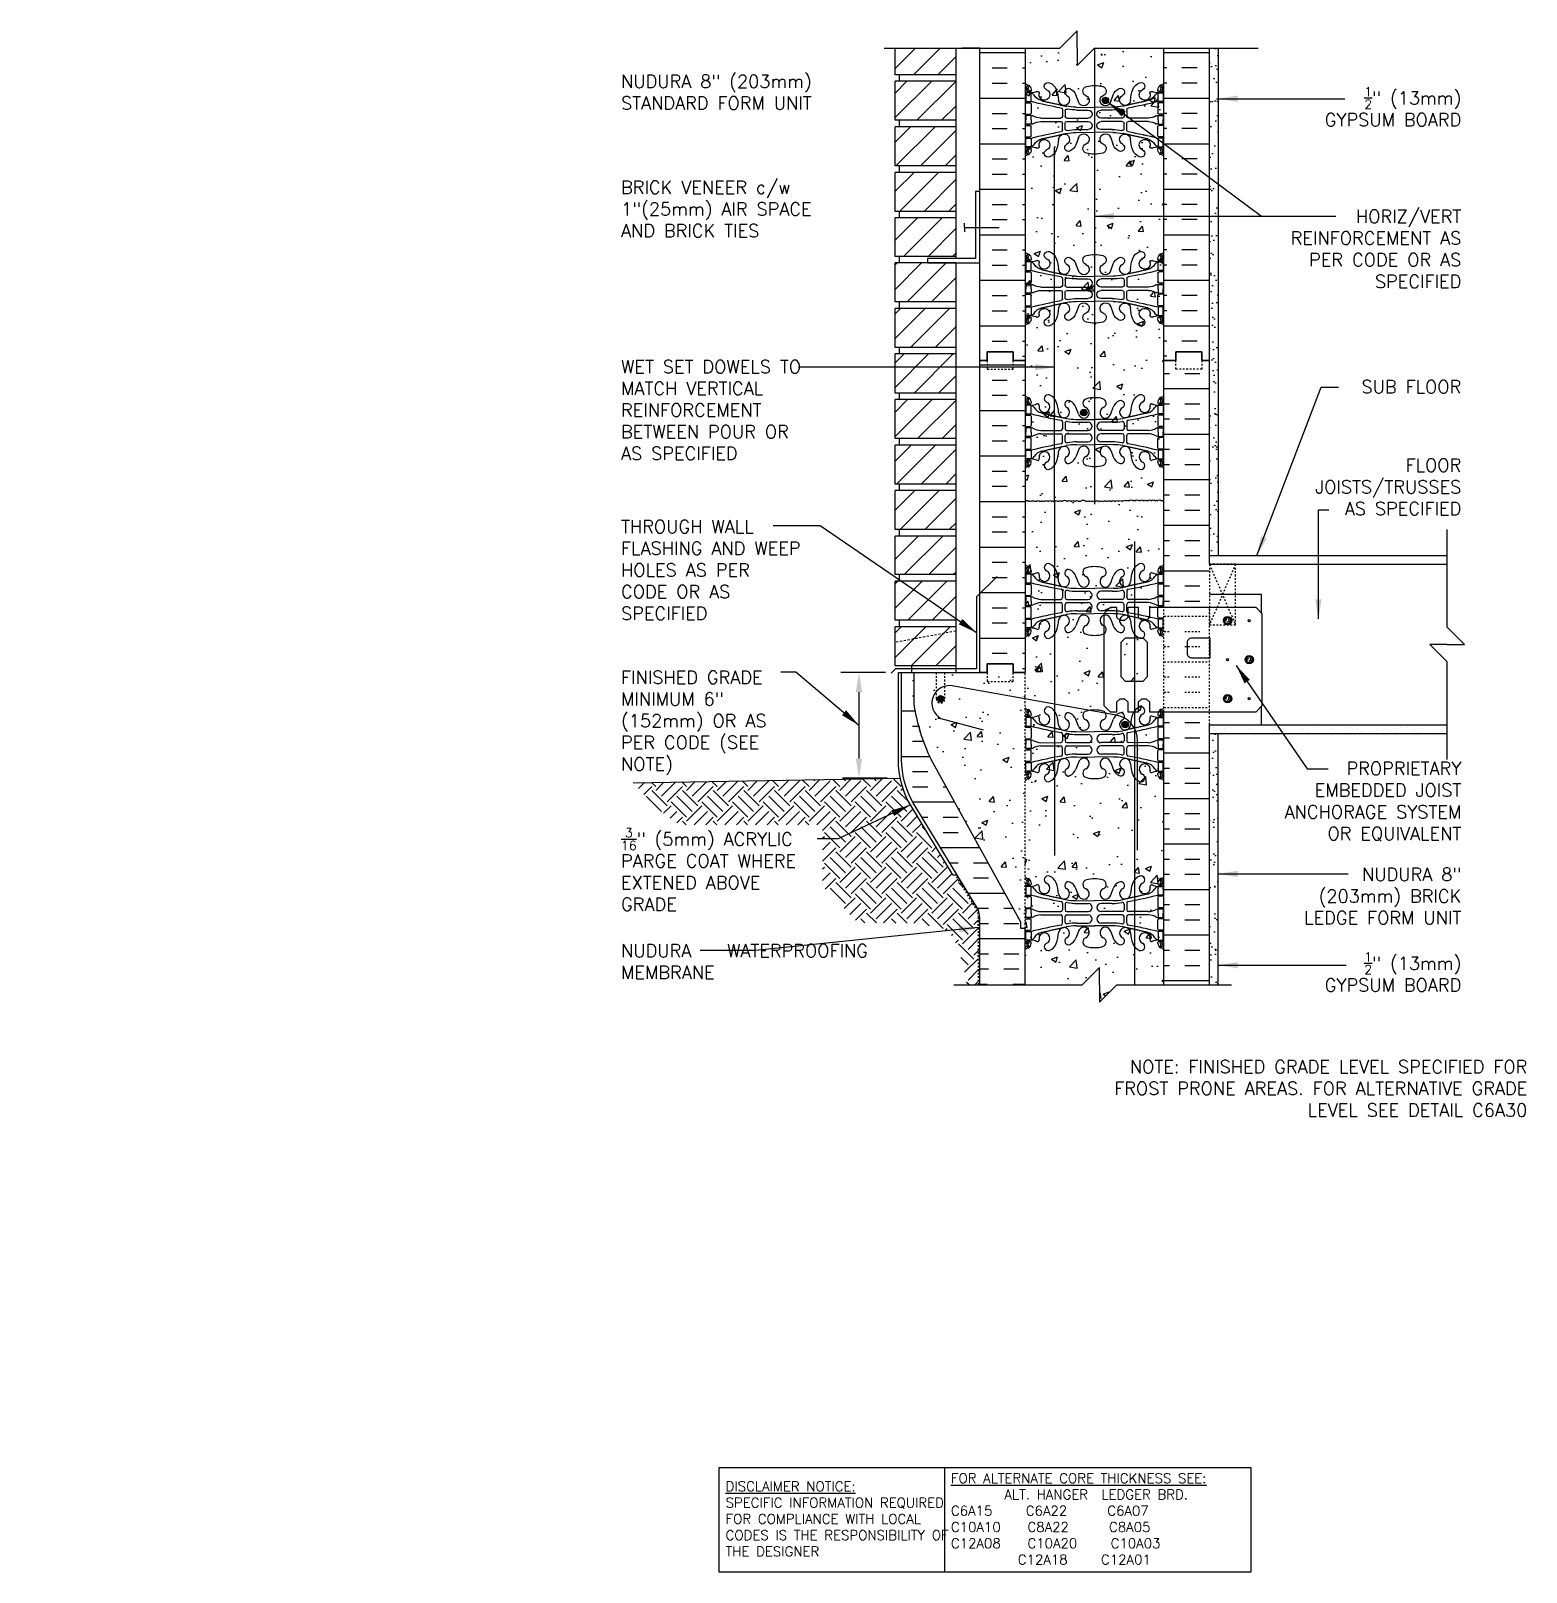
# Model space of a CAD drawing. Header units: inches. Extents: x 94.9 to 181.1, y -57.9 to 31.
import ezdxf

# ---------------------------------------------------------------- set-up
doc = ezdxf.new("R2010")
doc.units = ezdxf.units.IN
doc.header["$LTSCALE"] = 0.5
doc.header["$MEASUREMENT"] = 0
for name, pattern in [('DASHED2', [0.375, 0.25, -0.125]), ('DASHEDX2', [1.5, 1, -0.5]), ('HIDDEN2', [0.1875, 0.125, -0.0625])]:
    doc.linetypes.add(name, pattern=pattern)
for name, color, linetype in [('HATCH', 12, 'Continuous'), ('Hidden2', 12, 'HIDDEN2'), ('line25', 2, 'Continuous'), ('LINE3', 3, 'Continuous'), ('LINE50', 5, 'Continuous'), ('LINE9', 9, 'Continuous'), ('TEXT', 4, 'Continuous'), ('Web_Edge', 9, 'Continuous')]:
    doc.layers.add(name, color=color, linetype=linetype)
doc.styles.add('DIM', font='romans.shx', dxfattribs={"width": 0.7})
doc.styles.add('ROMANS', font='romans.shx', dxfattribs={"height": 1.125})
doc.styles.get("Standard").update_dxf_attribs({"font": 'romans.shx', "height": 1.125})
doc.dimstyles.new('ext_12', dxfattribs={"dimscale": 12, "dimtxt": 0.09375, "dimasz": 0.09375, "dimexe": 0.09375, "dimexo": 0.0625, "dimgap": 0.0625, "dimtad": 1, "dimdec": 1, "dimzin": 3, "dimdsep": 46, "dimlunit": 4, "dimtxsty": 'DIM', "dimcen": 0.09, "dimdle": 0.09375, "dimclrt": 4, "dimadec": 0, "dimazin": 0, "dimtfac": 1, "dimtdec": 1, "dimtmove": 2, "dimatfit": 3, "dimfxl": 0, "dimfrac": 2, "dimtolj": 1, "dimtzin": 0, "dimarcsym": 0})
pattern_1 = [(37.5, (140.405, -36.9128), (-0.031497, 0.963412), [0, -0.76, 0, -0.85, 0, -0.8125]), (7.5, (140.405, -36.9128), (0.884888, 1.411073), [0, -0.41, 0, -0.685, 0, -0.2625]), (327.5, (139.79, -36.9128), (1.557071, 0.00283), [0, -0.25, 0, -0.9, 0, -1.175]), (317.5, (139.79, -36.9128), (1.503063, 0.438838), [0, -0.125, 0, -0.59, 0, -0.675])]

msp = doc.modelspace()

# ---------------------------------------------------------------- texts
at = {"layer": 'TEXT', "char_height": 0.75, "style": 'ROMANS'}
for s, insert, width, attachment_point in [('NUDURA 8" (203mm) STANDARD FORM UNIT', (128.903, 27.42), 12.72232, 4), ('\\A1;{\\H0.7x;\\S1/2;}" (13mm) GYPSUM BOARD', (177.35, 26.59), 9.0756, 6), ('BRICK VENEER c/w 1"(25mm) AIR SPACE AND BRICK TIES', (128.903, 20.689), 12.37295, 4), ('HORIZ/VERT REINFORCEMENT AS PER CODE OR AS SPECIFIED', (177.35, 18.389), 11.43486, 6), ('WET SET DOWELS TO MATCH VERTICAL\\PREINFORCEMENT BETWEEN POUR OR AS SPECIFIED', (128.903, 9.1), 11.43486, 4), ('\\A1;{\\H1x;SUB FLOOR}', (177.35, 10.443), 11.43486, 6), ('\\A1;FLOOR JOISTS/TRUSSES \\PAS SPECIFIED', (177.35, 4.671), 11.43486, 6), ('THROUGH WALL FLASHING AND WEEP HOLES AS PER CODE OR AS SPECIFIED', (128.903, -0.119), 11.43486, 4), ('FINISHED GRADE MINIMUM 6" (152mm) OR AS PER CODE (SEE NOTE)', (128.903, -8.933), 10.75183, 4), ('\\A1;PROPRIETARY EMBEDDED JOIST ANCHORAGE SYSTEM OR EQUIVALENT', (177.35, -13.472), 11.43486, 6), ('\\A1;{\\H0.7x;\\S3/16;}" (5mm) ACRYLIC PARGE COAT WHERE EXTENED ABOVE GRADE', (128.903, -17.386), 11.43486, 4), ('\\A1;NUDURA 8" (203mm) BRICK LEDGE FORM UNIT', (177.35, -18.92), 11.10064, 6), ('NUDURA    WATERPROOFING MEMBRANE ', (128.903, -22.692), 16.25496, 4), ('\\A1;{\\H0.7x;\\S1/2;}" (13mm) GYPSUM BOARD', (177.35, -23.291), 8.92794, 6), ('\\A1;NOTE: FINISHED GRADE LEVEL SPECIFIED FOR FROST PRONE AREAS. FOR ALTERNATIVE GRADE LEVEL SEE DETAIL C6A30', (181.156, -30.007), 27.2137, 6)]:
    msp.add_mtext(s, dxfattribs=dict(at, insert=insert, width=width, attachment_point=attachment_point))
at = {"layer": 'TEXT', "char_height": 0.5625, "attachment_point": 4}
for s, insert, width in [('{\\LFOR ALTERNATE CORE THICKNESS SEE:\\P}        ALT. HANGER  LEDGER BRD.\\PC6A15     C6A22      C6A07     \\PC10A10    C8A22      C8A05\\PC12A08    C10A20     C10A03\\P          C12A18     C12A01', (147.925, -54.821), 23.33295), ('{\\LDISCLAIMER NOTICE:}\\PSPECIFIC INFORMATION REQUIRED FOR COMPLIANCE WITH LOCAL CODES IS THE RESPONSIBILITY OF THE DESIGNER', (134.933, -54.821), 14.00235)]:
    msp.add_mtext(s, dxfattribs=dict(at, insert=insert, width=width))

# ---------------------------------------------------------------- blocks, each defined once
blk = doc.blocks.new('8 web')
at = {"layer": 'Web_Edge'}
for p, q in [((-4, 6.589), (-3.922, 6.589)), ((-4, 6.489), (-3.716, 6.489)), ((-3.854, 6.868), (-3.764, 6.868)), ((-3.854, 6.489), (-3.854, 6.419)), ((-3.764, 6.868), (-3.764, 6.827)), ((-3.764, 6.489), (-3.764, 6.419)), ((-3.654, 6.619), (-3.654, 6.552)), ((-0.929, 5.917), (-1.071, 6.304)), ((0.929, 5.917), (1.071, 6.304)), ((3.654, 6.619), (3.654, 6.552)), ((4, 6.489), (3.716, 6.489)), ((3.854, 6.868), (3.764, 6.868)), ((3.764, 6.868), (3.764, 6.827)), ((3.764, 6.489), (3.764, 6.419)), ((3.854, 6.489), (3.854, 6.419)), ((4, 6.589), (3.922, 6.589)), ((-4, 5.849), (-3.716, 5.849)), ((-3.854, 5.919), (-3.854, 5.849)), ((-3.764, 5.919), (-3.764, 5.849)), ((-3.654, 5.787), (-3.654, 5.252)), ((-1.852, 5.45), (-1.852, 5.065)), ((-1.699, 5.387), (-1.699, 5.065)), ((-1.067, 5.601), (0, 5.586)), ((-1.019, 5.433), (-0.372, 5.433)), ((1.067, 5.601), (0, 5.586)), ((1.019, 5.433), (0.372, 5.433)), ((1.699, 5.387), (1.699, 5.065)), ((1.852, 5.45), (1.852, 5.065)), ((3.654, 5.787), (3.654, 5.252)), ((4, 5.849), (3.716, 5.849)), ((3.764, 5.919), (3.764, 5.849)), ((3.854, 5.919), (3.854, 5.849)), ((-4, 5.189), (-3.716, 5.189)), ((-4, 4.549), (-3.716, 4.549)), ((-3.854, 5.189), (-3.854, 5.119)), ((-3.854, 4.549), (-3.854, 4.619)), ((-3.764, 5.189), (-3.764, 5.119)), ((-3.764, 4.549), (-3.764, 4.619)), ((-3.654, 3.952), (-3.654, 4.487)), ((-3.106, 4.964), (-1.952, 4.965)), ((-3.106, 4.775), (-1.952, 4.774)), ((-1.852, 4.289), (-1.852, 4.674)), ((-1.699, 4.351), (-1.699, 4.674)), ((-1.599, 4.965), (-0.372, 4.965)), ((-1.599, 4.774), (-0.372, 4.774)), ((1.599, 4.965), (0.372, 4.965)), ((1.599, 4.774), (0.372, 4.774)), ((1.699, 4.351), (1.699, 4.674)), ((1.852, 4.289), (1.852, 4.674)), ((3.106, 4.964), (1.952, 4.965)), ((3.106, 4.775), (1.952, 4.774)), ((3.654, 3.952), (3.654, 4.487)), ((4, 5.189), (3.716, 5.189)), ((4, 4.549), (3.716, 4.549)), ((3.764, 5.189), (3.764, 5.119)), ((3.764, 4.549), (3.764, 4.619)), ((3.854, 5.189), (3.854, 5.119)), ((3.854, 4.549), (3.854, 4.619)), ((-4, 3.889), (-3.716, 3.889)), ((-3.854, 3.819), (-3.854, 3.889)), ((-3.764, 3.819), (-3.764, 3.889)), ((-0.929, 3.822), (-1.071, 3.435)), ((-1.067, 4.138), (0, 4.153)), ((-1.019, 4.305), (-0.372, 4.305)), ((1.067, 4.138), (0, 4.153)), ((1.019, 4.305), (0.372, 4.305)), ((0.929, 3.822), (1.071, 3.435)), ((4, 3.889), (3.716, 3.889)), ((3.764, 3.819), (3.764, 3.889)), ((3.854, 3.819), (3.854, 3.889)), ((-4, 3.249), (-3.716, 3.249)), ((-4, 3.149), (-3.922, 3.149)), ((-3.854, 3.249), (-3.854, 3.319)), ((-3.854, 2.871), (-3.764, 2.871)), ((-3.764, 3.249), (-3.764, 3.319)), ((-3.764, 2.871), (-3.764, 2.912)), ((-3.654, 3.119), (-3.654, 3.187)), ((3.654, 3.119), (3.654, 3.187)), ((4, 3.249), (3.716, 3.249)), ((3.764, 3.249), (3.764, 3.319)), ((3.764, 2.871), (3.764, 2.912)), ((3.854, 2.871), (3.764, 2.871)), ((3.854, 3.249), (3.854, 3.319)), ((4, 3.149), (3.922, 3.149)), ((-4, -3.149), (-3.922, -3.149)), ((-4, -3.249), (-3.716, -3.249)), ((-3.854, -2.871), (-3.764, -2.871)), ((-3.854, -3.249), (-3.854, -3.319)), ((-3.764, -2.871), (-3.764, -2.912)), ((-3.764, -3.249), (-3.764, -3.319)), ((-3.654, -3.119), (-3.654, -3.187)), ((-0.929, -3.822), (-1.071, -3.435)), ((0.929, -3.822), (1.071, -3.435)), ((3.654, -3.119), (3.654, -3.187)), ((4, -3.249), (3.716, -3.249)), ((3.854, -2.871), (3.764, -2.871)), ((3.764, -2.871), (3.764, -2.912)), ((3.764, -3.249), (3.764, -3.319)), ((3.854, -3.249), (3.854, -3.319)), ((4, -3.149), (3.922, -3.149)), ((-4, -3.889), (-3.716, -3.889)), ((-3.854, -3.819), (-3.854, -3.889)), ((-3.764, -3.819), (-3.764, -3.889)), ((-3.654, -3.952), (-3.654, -4.487)), ((-1.852, -4.289), (-1.852, -4.674)), ((-1.699, -4.351), (-1.699, -4.674)), ((-1.067, -4.138), (0, -4.153)), ((-1.019, -4.305), (-0.372, -4.305)), ((1.067, -4.138), (0, -4.153)), ((1.019, -4.305), (0.372, -4.305)), ((1.699, -4.351), (1.699, -4.674)), ((1.852, -4.289), (1.852, -4.674)), ((3.654, -3.952), (3.654, -4.487)), ((4, -3.889), (3.716, -3.889)), ((3.764, -3.819), (3.764, -3.889)), ((3.854, -3.819), (3.854, -3.889)), ((-4, -4.549), (-3.716, -4.549)), ((-4, -5.189), (-3.716, -5.189)), ((-3.854, -4.549), (-3.854, -4.619)), ((-3.854, -5.189), (-3.854, -5.119)), ((-3.764, -4.549), (-3.764, -4.619)), ((-3.764, -5.189), (-3.764, -5.119)), ((-3.654, -5.787), (-3.654, -5.252)), ((-3.106, -4.775), (-1.952, -4.774)), ((-3.106, -4.964), (-1.952, -4.965)), ((-1.852, -5.45), (-1.852, -5.065)), ((-1.699, -5.387), (-1.699, -5.065)), ((-1.599, -4.774), (-0.372, -4.774)), ((-1.599, -4.965), (-0.372, -4.965)), ((1.599, -4.774), (0.372, -4.774)), ((1.599, -4.965), (0.372, -4.965)), ((1.699, -5.387), (1.699, -5.065)), ((1.852, -5.45), (1.852, -5.065)), ((3.106, -4.775), (1.952, -4.774)), ((3.106, -4.964), (1.952, -4.965)), ((3.654, -5.787), (3.654, -5.252)), ((4, -4.549), (3.716, -4.549)), ((4, -5.189), (3.716, -5.189)), ((3.764, -4.549), (3.764, -4.619)), ((3.764, -5.189), (3.764, -5.119)), ((3.854, -4.549), (3.854, -4.619)), ((3.854, -5.189), (3.854, -5.119)), ((-4, -5.849), (-3.716, -5.849)), ((-3.854, -5.919), (-3.854, -5.849)), ((-3.764, -5.919), (-3.764, -5.849)), ((-0.929, -5.917), (-1.071, -6.304)), ((-1.067, -5.601), (0, -5.586)), ((-1.019, -5.433), (-0.372, -5.433)), ((1.067, -5.601), (0, -5.586)), ((1.019, -5.433), (0.372, -5.433)), ((0.929, -5.917), (1.071, -6.304)), ((4, -5.849), (3.716, -5.849)), ((3.764, -5.919), (3.764, -5.849)), ((3.854, -5.919), (3.854, -5.849)), ((-4, -6.489), (-3.716, -6.489)), ((-4, -6.589), (-3.922, -6.589)), ((-3.854, -6.489), (-3.854, -6.419)), ((-3.854, -6.868), (-3.764, -6.868)), ((-3.764, -6.489), (-3.764, -6.419)), ((-3.764, -6.868), (-3.764, -6.827)), ((-3.654, -6.619), (-3.654, -6.552)), ((3.654, -6.619), (3.654, -6.552)), ((4, -6.489), (3.716, -6.489)), ((3.764, -6.489), (3.764, -6.419)), ((3.764, -6.868), (3.764, -6.827)), ((3.854, -6.868), (3.764, -6.868)), ((3.854, -6.489), (3.854, -6.419)), ((4, -6.589), (3.922, -6.589))]:
    blk.add_line(p, q, dxfattribs=at)
for points in [[(-3.959, 5.919), (-3.659, 5.919), (-3.659, 6.419), (-3.959, 6.419)], [(3.959, 5.919), (3.659, 5.919), (3.659, 6.419), (3.959, 6.419)], [(-3.959, 3.819), (-3.659, 3.819), (-3.659, 3.319), (-3.959, 3.319)], [(3.959, 3.819), (3.659, 3.819), (3.659, 3.319), (3.959, 3.319)], [(-3.959, -3.819), (-3.659, -3.819), (-3.659, -3.319), (-3.959, -3.319)], [(3.959, -3.819), (3.659, -3.819), (3.659, -3.319), (3.959, -3.319)], [(-3.959, -5.919), (-3.659, -5.919), (-3.659, -6.419), (-3.959, -6.419)], [(3.959, -5.919), (3.659, -5.919), (3.659, -6.419), (3.959, -6.419)]]:
    blk.add_lwpolyline(points, close=True, dxfattribs=at)
for points in [[(-3.659, 4.869), (-3.659, 5.119), (-3.959, 5.119), (-3.959, 4.869)], [(-3.659, 4.869), (-3.659, 4.619), (-3.959, 4.619), (-3.959, 4.869)], [(3.659, 4.869), (3.659, 5.119), (3.959, 5.119), (3.959, 4.869)], [(3.659, 4.869), (3.659, 4.619), (3.959, 4.619), (3.959, 4.869)], [(-3.659, -4.869), (-3.659, -4.619), (-3.959, -4.619), (-3.959, -4.869)], [(-3.659, -4.869), (-3.659, -5.119), (-3.959, -5.119), (-3.959, -4.869)], [(3.659, -4.869), (3.659, -4.619), (3.959, -4.619), (3.959, -4.869)], [(3.659, -4.869), (3.659, -5.119), (3.959, -5.119), (3.959, -4.869)]]:
    blk.add_lwpolyline(points, dxfattribs=at)
for centre, radius, start, end in [((-3.654, 7.327), 0.5, 226.21089, 250.52878), ((-3.654, 7.327), 0.6, 234.78322, 245.07477), ((-3.922, 6.609), 0.0196, 269.40316, 15.4901), ((-3.66, 6.674), 0.25, 140.11451, 222.46087), ((-3.916, 6.764), 0.021, 343.464, 63.99573), ((-3.818, 6.805), 0.045, 321.448, 139.1879), ((-3.812, 6.536), 0.045, 222.46087, 42.46087), ((-3.904, 6.619), 0.25, 0, 70.52878), ((-3.66, 6.674), 0.16, 140.00008, 222.46087), ((-3.716, 6.552), 0.0625, 270, 0), ((-3.714, 7.415), 0.997, 273.15379, 293.1467), ((-3.781, 6.077), 0.364, 34.97751, 70.33874), ((-2.858, 6.688), 0.743, 212.79192, 253.81071), ((-3.288, 6.408), 0.0968, 340.15513, 110.43307), ((-2.89, 6.313), 0.314, 168.58862, 66.19163), ((-2.681, 6.804), 0.22, 68.19625, 248.19625), ((-2.839, 6.375), 0.677, 21.12389, 69.31975), ((-4.43, 5.81), 2.365, 4.38947, 20.00151), ((-1.759, 6.006), 0.314, 182.73571, 63.93483), ((-1.507, 6.473), 0.217, 65.52644, 238.53701), ((-1.758, 6.003), 0.75, 23.69375, 62.97047), ((-0.624, 5.99), 0.314, 193.41463, 66.19163), ((-0.406, 6.529), 0.268, 104.78919, 250.03375), ((-0.012, 5.096), 1.754, 89.62292, 105.29183), ((0.012, 5.096), 1.754, 74.70817, 90.37708), ((0.624, 5.99), 0.314, 113.80837, 346.58537), ((0.406, 6.529), 0.268, 289.96625, 75.21081), ((1.758, 6.003), 0.75, 117.02953, 156.30625), ((1.507, 6.473), 0.217, 301.46299, 114.47356), ((1.759, 6.006), 0.314, 116.06517, 357.26429), ((4.43, 5.81), 2.365, 159.99849, 175.61053), ((2.839, 6.375), 0.677, 110.68025, 158.87611), ((2.89, 6.313), 0.314, 113.80837, 11.41138), ((2.681, 6.804), 0.22, 291.80375, 111.80375), ((2.858, 6.688), 0.743, 286.18929, 327.20808), ((3.288, 6.408), 0.0968, 69.56693, 199.84487), ((3.714, 7.415), 0.997, 246.8533, 266.84621), ((3.781, 6.077), 0.364, 109.66126, 145.02249), ((3.904, 6.619), 0.25, 109.47122, 180), ((3.716, 6.552), 0.0625, 180, 270), ((3.812, 6.536), 0.045, 137.53913, 317.53913), ((3.818, 6.805), 0.045, 40.8121, 218.552), ((3.66, 6.674), 0.16, 317.53913, 39.99992), ((3.654, 7.327), 0.5, 289.47122, 313.78911), ((3.66, 6.674), 0.25, 317.53913, 39.88549), ((3.916, 6.764), 0.021, 116.00427, 196.536), ((3.922, 6.609), 0.0196, 164.5099, 270.59684), ((3.654, 7.327), 0.6, 294.92523, 305.21678), ((-3.716, 5.787), 0.0625, 0, 90), ((3.15, 33.34), 28.253, 256.05522, 259.63434), ((-1.952, 5.45), 0.1, 360, 79.63434), ((-1.599, 5.387), 0.1, 79.25462, 180), ((-1.072, 8.585), 2.984, 259.25462, 270.09947), ((-1.024, 8.417), 2.984, 259.25462, 270.09947), ((-0.372, 5.199), 0.234, 270, 90), ((0.372, 5.199), 0.234, 90, 270), ((1.024, 8.417), 2.984, 269.90053, 280.74538), ((1.072, 8.585), 2.984, 269.90053, 280.74538), ((1.599, 5.387), 0.1, 0, 100.74538), ((1.952, 5.45), 0.1, 100.36566, 180), ((-3.15, 33.34), 28.253, 280.36566, 283.94478), ((3.716, 5.787), 0.0625, 90, 180), ((-3.716, 5.252), 0.0625, 270, 0), ((-3.716, 4.487), 0.0625, 0, 90), ((-3.663, 4.901), 0.219, 60.49375, 88.91995), ((-3.663, 4.838), 0.219, 271.08005, 299.50625), ((-3.021, 6.121), 1.16, 242.5844, 265.80325), ((-3.021, 3.618), 1.16, 94.19675, 117.4156), ((-1.952, 5.065), 0.1, 270.03876, 360), ((-1.952, 4.674), 0.1, 0, 89.96124), ((-1.599, 5.065), 0.1, 180, 270), ((-1.599, 4.674), 0.1, 90, 180), ((-0.372, 4.54), 0.234, 270, 90), ((0.372, 4.54), 0.234, 90, 270), ((1.599, 5.065), 0.1, 270, 0), ((1.599, 4.674), 0.1, 0, 90), ((1.952, 5.065), 0.1, 180, 269.96124), ((1.952, 4.674), 0.1, 90.03876, 180), ((3.021, 6.121), 1.16, 274.19675, 297.4156), ((3.021, 3.618), 1.16, 62.5844, 85.80325), ((3.663, 4.901), 0.219, 91.08005, 119.50625), ((3.663, 4.838), 0.219, 240.49375, 268.91995), ((3.716, 5.252), 0.0625, 180, 270), ((3.716, 4.487), 0.0625, 90, 180), ((-3.716, 3.952), 0.0625, 270, 0), ((3.15, -23.601), 28.253, 100.36566, 103.94478), ((-2.858, 3.051), 0.743, 106.18929, 147.20808), ((-2.89, 3.426), 0.314, 293.80837, 191.41138), ((-4.43, 3.929), 2.365, 339.99849, 355.61053), ((-1.759, 3.733), 0.314, 296.06517, 177.26429), ((-1.952, 4.289), 0.1, 280.36566, 0), ((-1.599, 4.351), 0.1, 180, 280.74538), ((-1.072, 1.154), 2.984, 89.90053, 100.74538), ((-1.024, 1.322), 2.984, 89.90053, 100.74538), ((-0.624, 3.749), 0.314, 293.80837, 166.58537), ((0.624, 3.749), 0.314, 13.41463, 246.19163), ((1.024, 1.322), 2.984, 79.25462, 90.09947), ((1.072, 1.154), 2.984, 79.25462, 90.09947), ((1.759, 3.733), 0.314, 2.73571, 243.93483), ((1.599, 4.351), 0.1, 259.25462, 0), ((1.952, 4.289), 0.1, 180, 259.63434), ((-3.15, -23.601), 28.253, 76.05522, 79.63434), ((4.43, 3.929), 2.365, 184.38947, 200.00151), ((2.89, 3.426), 0.314, 348.58862, 246.19163), ((2.858, 3.051), 0.743, 32.79192, 73.81071), ((3.716, 3.952), 0.0625, 180, 270), ((-3.654, 2.412), 0.6, 114.92523, 125.21678), ((-3.654, 2.412), 0.5, 109.47122, 133.78911), ((-3.922, 3.13), 0.0196, 344.5099, 90.59684), ((-3.66, 3.065), 0.25, 137.53913, 219.88549), ((-3.916, 2.975), 0.021, 296.00427, 16.536), ((-3.818, 2.934), 0.045, 220.8121, 38.552), ((-3.812, 3.203), 0.045, 317.53913, 137.53913), ((-3.904, 3.119), 0.25, 289.47122, 360), ((-3.66, 3.065), 0.16, 137.53913, 219.99992), ((-3.716, 3.187), 0.0625, 360, 90), ((-3.781, 3.662), 0.364, 289.66126, 325.02249), ((-3.714, 2.324), 0.997, 66.8533, 86.84621), ((-3.288, 3.331), 0.0968, 249.56693, 19.84487), ((-2.681, 2.935), 0.22, 111.80375, 291.80375), ((-2.839, 3.364), 0.677, 290.68025, 338.87611), ((-1.507, 3.266), 0.217, 121.46299, 294.47356), ((-1.758, 3.736), 0.75, 297.02953, 336.30625), ((-0.406, 3.21), 0.268, 109.96625, 255.21081), ((-0.012, 4.643), 1.754, 254.70817, 270.37708), ((0.012, 4.643), 1.754, 269.62292, 285.29183), ((0.406, 3.21), 0.268, 284.78919, 70.03375), ((1.758, 3.736), 0.75, 203.69375, 242.97047), ((1.507, 3.266), 0.217, 245.52644, 58.53701), ((2.839, 3.364), 0.677, 201.12389, 249.31975), ((2.681, 2.935), 0.22, 248.19625, 68.19625), ((3.288, 3.331), 0.0968, 160.15513, 290.43307), ((3.714, 2.324), 0.997, 93.15379, 113.1467), ((3.781, 3.662), 0.364, 214.97751, 250.33874), ((3.716, 3.187), 0.0625, 90, 180), ((3.904, 3.119), 0.25, 180, 250.52878), ((3.812, 3.203), 0.045, 42.46087, 222.46087), ((3.818, 2.934), 0.045, 141.448, 319.1879), ((3.66, 3.065), 0.16, 320.00008, 42.46087), ((3.654, 2.412), 0.5, 46.21089, 70.52878), ((3.66, 3.065), 0.25, 320.11451, 42.46087), ((3.916, 2.975), 0.021, 163.464, 243.99573), ((3.922, 3.13), 0.0196, 89.40316, 195.4901), ((3.654, 2.412), 0.6, 54.78322, 65.07477), ((-3.654, -2.412), 0.5, 226.21089, 250.52878), ((-3.654, -2.412), 0.6, 234.78322, 245.07477), ((-3.922, -3.13), 0.0196, 269.40316, 15.4901), ((-3.66, -3.065), 0.25, 140.11451, 222.46087), ((-3.916, -2.975), 0.021, 343.464, 63.99573), ((-3.818, -2.934), 0.045, 321.448, 139.1879), ((-3.812, -3.203), 0.045, 222.46087, 42.46087), ((-3.904, -3.119), 0.25, 0, 70.52878), ((-3.66, -3.065), 0.16, 140.00008, 222.46087), ((-3.716, -3.187), 0.0625, 270, 0), ((-3.714, -2.324), 0.997, 273.15379, 293.1467), ((-3.781, -3.662), 0.364, 34.97751, 70.33874), ((-2.858, -3.051), 0.743, 212.79192, 253.81071), ((-3.288, -3.331), 0.0968, 340.15513, 110.43307), ((-2.89, -3.426), 0.314, 168.58862, 66.19163), ((-2.681, -2.935), 0.22, 68.19625, 248.19625), ((-2.839, -3.364), 0.677, 21.12389, 69.31975), ((-4.43, -3.929), 2.365, 4.38947, 20.00151), ((-1.759, -3.733), 0.314, 182.73571, 63.93483), ((-1.507, -3.266), 0.217, 65.52644, 238.53701), ((-1.758, -3.736), 0.75, 23.69375, 62.97047), ((-0.624, -3.749), 0.314, 193.41463, 66.19163), ((-0.406, -3.21), 0.268, 104.78919, 250.03375), ((-0.012, -4.643), 1.754, 89.62292, 105.29183), ((0.012, -4.643), 1.754, 74.70817, 90.37708), ((0.624, -3.749), 0.314, 113.80837, 346.58537), ((0.406, -3.21), 0.268, 289.96625, 75.21081), ((1.758, -3.736), 0.75, 117.02953, 156.30625), ((1.507, -3.266), 0.217, 301.46299, 114.47356), ((1.759, -3.733), 0.314, 116.06517, 357.26429), ((4.43, -3.929), 2.365, 159.99849, 175.61053), ((2.839, -3.364), 0.677, 110.68025, 158.87611), ((2.89, -3.426), 0.314, 113.80837, 11.41138), ((2.681, -2.935), 0.22, 291.80375, 111.80375), ((2.858, -3.051), 0.743, 286.18929, 327.20808), ((3.288, -3.331), 0.0968, 69.56693, 199.84487), ((3.714, -2.324), 0.997, 246.8533, 266.84621), ((3.781, -3.662), 0.364, 109.66126, 145.02249), ((3.904, -3.119), 0.25, 109.47122, 180), ((3.716, -3.187), 0.0625, 180, 270), ((3.812, -3.203), 0.045, 137.53913, 317.53913), ((3.818, -2.934), 0.045, 40.8121, 218.552), ((3.66, -3.065), 0.16, 317.53913, 39.99992), ((3.654, -2.412), 0.5, 289.47122, 313.78911), ((3.66, -3.065), 0.25, 317.53913, 39.88549), ((3.916, -2.975), 0.021, 116.00427, 196.536), ((3.922, -3.13), 0.0196, 164.5099, 270.59684), ((3.654, -2.412), 0.6, 294.92523, 305.21678), ((-3.716, -3.952), 0.0625, 0, 90), ((3.15, 23.601), 28.253, 256.05522, 259.63434), ((-1.952, -4.289), 0.1, 360, 79.63434), ((-1.599, -4.351), 0.1, 79.25462, 180), ((-1.072, -1.154), 2.984, 259.25462, 270.09947), ((-1.024, -1.322), 2.984, 259.25462, 270.09947), ((-0.372, -4.54), 0.234, 270, 90), ((0.372, -4.54), 0.234, 90, 270), ((1.024, -1.322), 2.984, 269.90053, 280.74538), ((1.072, -1.154), 2.984, 269.90053, 280.74538), ((1.599, -4.351), 0.1, 0, 100.74538), ((1.952, -4.289), 0.1, 100.36566, 180), ((-3.15, 23.601), 28.253, 280.36566, 283.94478), ((3.716, -3.952), 0.0625, 90, 180), ((-3.716, -4.487), 0.0625, 270, 0), ((-3.716, -5.252), 0.0625, 0, 90), ((-3.663, -4.838), 0.219, 60.49375, 88.91995), ((-3.663, -4.901), 0.219, 271.08005, 299.50625), ((-3.021, -3.618), 1.16, 242.5844, 265.80325), ((-3.021, -6.121), 1.16, 94.19675, 117.4156), ((-1.952, -4.674), 0.1, 270.03876, 360), ((-1.952, -5.065), 0.1, 0, 89.96124), ((-1.599, -4.674), 0.1, 180, 270), ((-1.599, -5.065), 0.1, 90, 180), ((-0.372, -5.199), 0.234, 270, 90), ((0.372, -5.199), 0.234, 90, 270), ((1.599, -4.674), 0.1, 270, 0), ((1.599, -5.065), 0.1, 0, 90), ((1.952, -4.674), 0.1, 180, 269.96124), ((1.952, -5.065), 0.1, 90.03876, 180), ((3.021, -3.618), 1.16, 274.19675, 297.4156), ((3.021, -6.121), 1.16, 62.5844, 85.80325), ((3.663, -4.838), 0.219, 91.08005, 119.50625), ((3.663, -4.901), 0.219, 240.49375, 268.91995), ((3.716, -4.487), 0.0625, 180, 270), ((3.716, -5.252), 0.0625, 90, 180), ((-3.716, -5.787), 0.0625, 270, 0), ((3.15, -33.34), 28.253, 100.36566, 103.94478), ((-2.858, -6.688), 0.743, 106.18929, 147.20808), ((-2.89, -6.313), 0.314, 293.80837, 191.41138), ((-4.43, -5.81), 2.365, 339.99849, 355.61053), ((-1.759, -6.006), 0.314, 296.06517, 177.26429), ((-1.952, -5.45), 0.1, 280.36566, 0), ((-1.599, -5.387), 0.1, 180, 280.74538), ((-1.072, -8.585), 2.984, 89.90053, 100.74538), ((-1.024, -8.417), 2.984, 89.90053, 100.74538), ((-0.624, -5.99), 0.314, 293.80837, 166.58537), ((0.624, -5.99), 0.314, 13.41463, 246.19163), ((1.024, -8.417), 2.984, 79.25462, 90.09947), ((1.072, -8.585), 2.984, 79.25462, 90.09947), ((1.759, -6.006), 0.314, 2.73571, 243.93483), ((1.599, -5.387), 0.1, 259.25462, 0), ((1.952, -5.45), 0.1, 180, 259.63434), ((-3.15, -33.34), 28.253, 76.05522, 79.63434), ((4.43, -5.81), 2.365, 184.38947, 200.00151), ((2.89, -6.313), 0.314, 348.58862, 246.19163), ((2.858, -6.688), 0.743, 32.79192, 73.81071), ((3.716, -5.787), 0.0625, 180, 270), ((-3.654, -7.327), 0.6, 114.92523, 125.21678), ((-3.654, -7.327), 0.5, 109.47122, 133.78911), ((-3.922, -6.609), 0.0196, 344.5099, 90.59684), ((-3.66, -6.674), 0.25, 137.53913, 219.88549), ((-3.916, -6.764), 0.021, 296.00427, 16.536), ((-3.818, -6.805), 0.045, 220.8121, 38.552), ((-3.812, -6.536), 0.045, 317.53913, 137.53913), ((-3.904, -6.619), 0.25, 289.47122, 360), ((-3.66, -6.674), 0.16, 137.53913, 219.99992), ((-3.716, -6.552), 0.0625, 360, 90), ((-3.781, -6.077), 0.364, 289.66126, 325.02249), ((-3.714, -7.415), 0.997, 66.8533, 86.84621), ((-3.288, -6.408), 0.0968, 249.56693, 19.84487), ((-2.681, -6.804), 0.22, 111.80375, 291.80375), ((-2.839, -6.375), 0.677, 290.68025, 338.87611), ((-1.507, -6.473), 0.217, 121.46299, 294.47356), ((-1.758, -6.003), 0.75, 297.02953, 336.30625), ((-0.406, -6.529), 0.268, 109.96625, 255.21081), ((-0.012, -5.096), 1.754, 254.70817, 270.37708), ((0.012, -5.096), 1.754, 269.62292, 285.29183), ((0.406, -6.529), 0.268, 284.78919, 70.03375), ((1.758, -6.003), 0.75, 203.69375, 242.97047), ((1.507, -6.473), 0.217, 245.52644, 58.53701), ((2.839, -6.375), 0.677, 201.12389, 249.31975), ((2.681, -6.804), 0.22, 248.19625, 68.19625), ((3.288, -6.408), 0.0968, 160.15513, 290.43307), ((3.714, -7.415), 0.997, 93.15379, 113.1467), ((3.781, -6.077), 0.364, 214.97751, 250.33874), ((3.716, -6.552), 0.0625, 90, 180), ((3.904, -6.619), 0.25, 180, 250.52878), ((3.812, -6.536), 0.045, 42.46087, 222.46087), ((3.818, -6.805), 0.045, 141.448, 319.1879), ((3.66, -6.674), 0.16, 320.00008, 42.46087), ((3.654, -7.327), 0.5, 46.21089, 70.52878), ((3.66, -6.674), 0.25, 320.11451, 42.46087), ((3.916, -6.764), 0.021, 163.464, 243.99573), ((3.922, -6.609), 0.0196, 89.40316, 195.4901), ((3.654, -7.327), 0.6, 54.78322, 65.07477)]:
    blk.add_arc(centre, radius, start, end, dxfattribs=at)
for points in [[(-3.066, 5.974), (-1.628, 5.654)], [(3.066, 5.974), (1.628, 5.654)], [(-3.066, 3.765), (-1.628, 4.085)], [(3.066, 3.765), (1.628, 4.085)], [(-3.066, -3.765), (-1.628, -4.085)], [(3.066, -3.765), (1.628, -4.085)], [(-3.066, -5.974), (-1.628, -5.654)], [(3.066, -5.974), (1.628, -5.654)]]:
    blk.add_open_spline(points, degree=1, dxfattribs=at)
blk = doc.blocks.new('A$C3BE81C1F')
at = {"layer": 'LINE3'}
for p, q in [((6.106, 0.764), (-3.267, 2.437)), ((-4.004, 0.572), (-1.571, -0.08)), ((7.335, -7.021), (7.335, -0.712))]:
    blk.add_line(p, q, dxfattribs=at)
for centre, radius, start, end in [((-3.509, 1.454), 1.012, 76.18405, 240.69065), ((5.835, -0.712), 1.5, 360, 79.57853)]:
    blk.add_arc(centre, radius, start, end, dxfattribs=at)

# ---------------------------------------------------------------- hatches: boundary and pattern name
h = msp.add_hatch()
h.set_pattern_fill('AR-CONC', color=256, scale=0.5, style=0)
h.paths.add_polyline_path([(95.498, -33.128), (95.31, -32.94), (95.06, -32.94), (94.873, -33.128), (94.873, -33.494), (95.233, -33.544, -0.045848), (95.498, -33.618)])
h = msp.add_hatch()
h.set_pattern_fill('AR-CONC', color=256, scale=0.5, style=0)
h.paths.add_polyline_path([(96.748, -33.128), (96.56, -32.94), (96.31, -32.94), (96.123, -33.128), (96.123, -33.458, -0.024057), (96.182, -33.432, -1), (96.346, -33.841, 0.286317), (96.159, -34.115, -0.056846), (96.332, -34.408, 0.62505), (96.78, -34.065, -0.638777), (96.905, -33.942, 0.087457), (97.242, -34.021), (97.347, -34.021), (97.347, -33.951), (97.299, -33.951, -0.414214), (97.237, -33.888), (97.237, -33.821, -0.138251), (97.274, -33.69), (96.748, -33.69)])
at = {"layer": 'HATCH'}
h = msp.add_hatch(dxfattribs=at)
h.set_pattern_fill('INSUL', color=256, scale=7, style=0)
h.set_pattern_definition([(0, (-2773.9552, -385.0475), (0, 2.625), []), (0, (-2773.9552, -384.1725), (0, 2.625), [0.875, -0.875]), (0, (-2773.9552, -383.2975), (0, 2.625), [0.875, -0.875])])
h.paths.add_polyline_path([(149.581, 11.962), (150.019, 11.962), (150.019, 12.462), (151.519, 12.462), (151.519, 11.962), (152.206, 11.962), (152.206, 29.962), (151.519, 29.962), (151.519, 30.462), (150.019, 30.462), (150.019, 29.962), (149.581, 29.962)])
h = msp.add_hatch(dxfattribs=at)
h.set_pattern_fill('AR-CONC', color=256, scale=0.5, style=0)
edge = h.paths.add_edge_path()
edge.add_line((155.206, 28.962), (155.206, 29.962))
edge.add_line((155.206, 29.962), (155.206, 30.962))
edge.add_line((155.206, 30.962), (154.206, 29.962))
edge.add_line((154.206, 29.962), (152.206, 29.962))
edge.add_line((152.206, 29.962), (152.206, 11.962))
edge.add_line((152.206, 11.962), (152.206, 3.828))
edge.add_spline(control_points=[(152.206, 3.828), (152.332, 3.763), (152.529, 3.662), (152.786, 3.948), (153.128, 3.662), (153.408, 3.854), (153.54, 3.823)], knot_values=[0, 0, 0, 0, 0.36882, 0.580962, 0.956064, 1.383209, 1.383209, 1.383209, 1.383209], degree=3, periodic=0)
edge.add_spline(control_points=[(153.54, 3.823), (153.55, 3.82), (153.627, 3.796), (153.76, 3.654), (154.019, 3.848), (154.267, 3.637), (154.465, 3.777), (154.648, 3.793), (154.736, 3.669), (154.874, 3.632), (154.977, 3.756), (155.096, 3.802), (155.186, 3.83), (155.206, 3.832)], knot_values=[1.383209, 1.383209, 1.383209, 1.383209, 1.413946, 1.635694, 1.852394, 2.204033, 2.360582, 2.542219, 2.677797, 2.79395, 2.907785, 3.117226, 3.179511, 3.179511, 3.179511, 3.179511], degree=3, periodic=0)
edge.add_line((155.206, 3.832), (155.206, 28.962))
h.paths.add_polyline_path([(154.3, 26.928, -1), (154.675, 26.928, -1)], flags=16)
h = msp.add_hatch(dxfattribs=at)
h.set_pattern_fill('INSUL', color=256, scale=7, style=0)
h.set_pattern_definition([(180, (3086.368, -385.0475), (0, 2.625), []), (180, (3086.368, -384.1725), (0, 2.625), [0.875, -0.875]), (180, (3086.368, -383.2975), (0, 2.625), [0.875, -0.875])])
h.paths.add_polyline_path([(162.831, 11.962), (162.394, 11.962), (162.394, 12.462), (160.894, 12.462), (160.894, 11.962), (160.206, 11.962), (160.206, 29.962), (160.894, 29.962), (160.894, 30.462), (162.394, 30.462), (162.394, 29.962), (162.831, 29.962)])
h = msp.add_hatch(dxfattribs=at)
h.set_pattern_fill('ANSI31', color=256, scale=8, style=0)
h.set_pattern_definition([(45, (138.405, -36.9128), (-0.707107, 0.707107), [])])
h.paths.add_polyline_path([(148.206, -3.388), (144.706, -3.388), (144.706, -5.638), (148.206, -5.638)])
h.paths.add_polyline_path([(148.206, -0.763), (144.706, -0.763), (144.706, -3.013), (148.206, -3.013)])
h.paths.add_polyline_path([(148.206, 1.832), (144.706, 1.832), (144.706, -0.388), (148.206, -0.388)])
h.paths.add_polyline_path([(148.206, 4.457), (144.706, 4.457), (144.706, 2.207), (148.206, 2.207)])
h.paths.add_polyline_path([(148.206, 7.057), (146.581, 7.057), (146.581, 7.082), (144.706, 7.082), (144.706, 4.832), (148.206, 4.832)])
h.paths.add_polyline_path([(148.206, 9.707), (144.706, 9.707), (144.706, 7.457), (148.206, 7.457)])
h.paths.add_polyline_path([(148.206, 12.332), (144.706, 12.332), (144.706, 10.082), (148.206, 10.082)])
h.paths.add_polyline_path([(148.206, 14.957), (144.706, 14.957), (144.706, 12.707), (148.206, 12.707)])
h.paths.add_polyline_path([(148.206, 17.557), (146.581, 17.557), (146.581, 17.582), (144.706, 17.582), (144.706, 15.332), (148.206, 15.332)])
h.paths.add_polyline_path([(148.206, 20.178), (144.706, 20.178), (144.706, 17.957), (148.206, 17.957)])
h.paths.add_polyline_path([(148.206, 22.803), (144.706, 22.803), (144.706, 20.553), (148.206, 20.553)])
h.paths.add_polyline_path([(148.206, 25.428), (144.706, 25.428), (144.706, 23.178), (148.206, 23.178)])
h.paths.add_polyline_path([(148.206, 28.028), (146.581, 28.028), (146.581, 28.053), (144.706, 28.053), (144.706, 25.803), (148.206, 25.803)])
h.paths.add_polyline_path([(148.206, 29.962), (144.706, 29.962), (144.706, 28.428), (148.206, 28.428)])
h = msp.add_hatch(dxfattribs=at)
h.set_pattern_fill('AR-CONC', color=256, scale=0.5, style=0)
edge = h.paths.add_edge_path()
edge.add_line((160.206, 29.962), (156.206, 29.962))
edge.add_line((156.206, 29.962), (155.206, 28.962))
edge.add_line((155.206, 28.962), (155.206, 3.832))
edge.add_spline(control_points=[(155.206, 3.832), (155.216, 3.833), (155.244, 3.833), (155.285, 3.817), (155.319, 3.775), (155.335, 3.72), (155.406, 3.694), (155.501, 3.67), (155.652, 3.662), (155.775, 3.737), (155.883, 3.745), (155.952, 3.757), (156.034, 3.741), (156.129, 3.695), (156.214, 3.657), (156.306, 3.651), (156.339, 3.741), (156.443, 3.759), (156.51, 3.82), (156.59, 3.812), (156.679, 3.815), (156.783, 3.811), (156.864, 3.773), (156.982, 3.709), (157.146, 3.696), (157.299, 3.763), (157.432, 3.839), (157.569, 3.857), (157.693, 3.863), (157.783, 3.836), (157.835, 3.749), (157.942, 3.684), (158.067, 3.639), (158.164, 3.667), (158.206, 3.678)], knot_values=[3.179511, 3.179511, 3.179511, 3.179511, 3.20968, 3.262351, 3.303115, 3.370216, 3.421138, 3.515057, 3.674522, 3.85319, 3.927977, 3.999794, 4.060692, 4.173001, 4.317056, 4.339836, 4.436406, 4.53825, 4.640095, 4.685656, 4.773056, 4.912503, 4.988734, 5.039656, 5.313971, 5.43662, 5.538465, 5.77077, 5.839112, 5.911139, 6.039898, 6.121993, 6.287819, 6.41746, 6.41746, 6.41746, 6.41746], degree=3, periodic=0)
edge.add_spline(control_points=[(158.206, 3.678), (158.249, 3.667), (158.345, 3.639), (158.471, 3.684), (158.578, 3.749), (158.63, 3.836), (158.72, 3.863), (158.844, 3.857), (158.981, 3.839), (159.114, 3.763), (159.266, 3.696), (159.431, 3.709), (159.548, 3.773), (159.63, 3.811), (159.733, 3.815), (159.823, 3.812), (159.903, 3.82), (159.97, 3.759), (160.073, 3.741), (160.107, 3.651), (160.166, 3.655), (160.19, 3.66), (160.206, 3.665)], knot_values=[4.266465, 4.266465, 4.266465, 4.266465, 4.396107, 4.561933, 4.644027, 4.772786, 4.844813, 4.913156, 5.14546, 5.247305, 5.369955, 5.644269, 5.695191, 5.771422, 5.91087, 5.998269, 6.043831, 6.145675, 6.24752, 6.344089, 6.36687, 6.41746, 6.41746, 6.41746, 6.41746], degree=3, periodic=0)
edge.add_line((160.206, 3.665), (160.206, 11.962))
edge.add_line((160.206, 11.962), (160.206, 29.962))
h.paths.add_polyline_path([(156.112, 8.928, -1), (155.737, 8.928, -1)], flags=16)
h = msp.add_hatch(dxfattribs=at)
h.set_pattern_fill('AR-SAND', color=256, scale=0.5, style=0)
h.set_pattern_definition(pattern_1)
h.paths.add_polyline_path([(163.331, 29.962), (162.831, 29.962), (162.831, 11.962), (162.819, 0.712), (163.331, 0.712)])
h = msp.add_hatch(dxfattribs=at)
h.set_pattern_fill('INSUL', color=256, scale=7, style=0)
h.set_pattern_definition([(0, (-2773.9552, -403.0475), (0, 2.625), []), (0, (-2773.9552, -402.1725), (0, 2.625), [0.875, -0.875]), (0, (-2773.9552, -401.2975), (0, 2.625), [0.875, -0.875])])
h.paths.add_polyline_path([(149.581, -6.038), (150.019, -6.038), (150.019, -5.538), (151.519, -5.538), (151.519, -6.038), (152.206, -6.038), (152.206, 11.962), (151.519, 11.962), (151.519, 12.462), (150.019, 12.462), (150.019, 11.962), (149.581, 11.962)])
h = msp.add_hatch(dxfattribs=at)
h.set_pattern_fill('INSUL', color=256, scale=7, style=0)
h.set_pattern_definition([(0, (140.405, -36.9128), (0, 2.625), []), (0, (140.405, -36.0378), (0, 2.625), [0.875, -0.875]), (0, (140.405, -35.1628), (0, 2.625), [0.875, -0.875])])
h.paths.add_polyline_path([(162.831, -9.038), (162.831, -8.288), (160.206, -8.288), (160.206, -24.038), (162.831, -24.038)])
h.paths.add_polyline_path([(162.831, 11.962), (162.394, 11.962), (162.394, 11.462), (160.894, 11.462), (160.894, 11.962), (160.206, 11.962), (160.206, -2.288), (162.831, -2.288), (162.831, 0.212)])
h = msp.add_hatch(dxfattribs=at)
h.set_pattern_fill('AR-CONC', color=256, scale=0.5, style=0)
edge = h.paths.add_edge_path()
edge.add_line((153.89, -7.986), (153.89, 3.745))
edge.add_spline(control_points=[(153.89, 3.745), (153.848, 3.729), (153.736, 3.68), (153.506, 3.926), (153.139, 3.654), (152.786, 3.948), (152.529, 3.662), (152.332, 3.763), (152.206, 3.828)], knot_values=[0, 0, 0, 0, 0.130609, 0.352357, 0.810239, 1.185341, 1.397484, 1.766303, 1.766303, 1.766303, 1.766303], degree=3, periodic=0)
edge.add_line((152.206, 3.828), (152.206, -6.038))
edge.add_line((152.206, -6.038), (152.206, -7.685))
edge.add_line((152.206, -7.685), (153.89, -7.986))
h = msp.add_hatch(dxfattribs=at)
h.set_pattern_fill('AR-CONC', color=256, scale=0.5, style=0)
edge = h.paths.add_edge_path()
edge.add_line((155.465, -8.267), (152.206, -7.685))
edge.add_line((152.206, -7.685), (152.206, -20.788))
edge.add_line((152.206, -20.788), (152.206, -24.038))
edge.add_line((152.206, -24.038), (155.488, -24.038))
edge.add_line((155.488, -24.038), (156.488, -23.038))
edge.add_line((156.488, -23.038), (156.488, -24.038))
edge.add_line((156.488, -24.038), (156.488, -25.038))
edge.add_line((156.488, -25.038), (157.488, -24.038))
edge.add_line((157.488, -24.038), (158.508, -24.038))
edge.add_line((158.508, -24.038), (158.508, -8.288))
edge.add_line((158.508, -8.288), (158.121, -8.288))
edge.add_line((158.121, -8.288), (158.121, -7.725))
edge.add_line((158.121, -7.725), (157.934, -7.538))
edge.add_line((157.934, -7.538), (157.684, -7.538))
edge.add_line((157.684, -7.538), (157.496, -7.725))
edge.add_line((157.496, -7.725), (157.496, -8.288))
edge.add_line((157.496, -8.288), (157.1, -8.288))
edge.add_line((157.1, -8.288), (156.746, -7.934))
edge.add_line((156.746, -7.934), (156.746, -2.642))
edge.add_line((156.746, -2.642), (157.1, -2.288))
edge.add_line((157.1, -2.288), (157.496, -2.288))
edge.add_line((157.496, -2.288), (157.496, -2.85))
edge.add_line((157.496, -2.85), (157.684, -3.038))
edge.add_line((157.684, -3.038), (157.934, -3.038))
edge.add_line((157.934, -3.038), (158.121, -2.85))
edge.add_line((158.121, -2.85), (158.121, -2.288))
edge.add_line((158.121, -2.288), (158.746, -2.288))
edge.add_line((158.746, -2.288), (158.746, -2.85))
edge.add_line((158.746, -2.85), (158.934, -3.038))
edge.add_line((158.934, -3.038), (159.184, -3.038))
edge.add_line((159.184, -3.038), (159.371, -2.85))
edge.add_line((159.371, -2.85), (159.371, -2.288))
edge.add_line((159.371, -2.288), (160.206, -2.288))
edge.add_line((160.206, -2.288), (160.206, 3.665))
edge.add_spline(control_points=[(160.206, 3.665), (160.19, 3.66), (160.166, 3.655), (160.107, 3.651), (160.073, 3.741), (159.97, 3.759), (159.903, 3.82), (159.823, 3.812), (159.733, 3.815), (159.63, 3.811), (159.548, 3.773), (159.431, 3.709), (159.266, 3.696), (159.114, 3.763), (158.981, 3.839), (158.844, 3.857), (158.72, 3.863), (158.63, 3.836), (158.578, 3.749), (158.471, 3.684), (158.345, 3.639), (158.249, 3.667), (158.206, 3.678)], knot_values=[4.266465, 4.266465, 4.266465, 4.266465, 4.317056, 4.339836, 4.436406, 4.53825, 4.640095, 4.685656, 4.773056, 4.912503, 4.988734, 5.039656, 5.313971, 5.43662, 5.538465, 5.77077, 5.839112, 5.911139, 6.039898, 6.121993, 6.287819, 6.41746, 6.41746, 6.41746, 6.41746], degree=3, periodic=0)
edge.add_spline(control_points=[(158.206, 3.678), (158.164, 3.667), (158.067, 3.639), (157.942, 3.684), (157.835, 3.749), (157.783, 3.836), (157.693, 3.863), (157.569, 3.857), (157.432, 3.839), (157.299, 3.763), (157.146, 3.696), (156.982, 3.709), (156.864, 3.773), (156.783, 3.811), (156.679, 3.815), (156.59, 3.812), (156.51, 3.82), (156.443, 3.759), (156.339, 3.741), (156.306, 3.651), (156.214, 3.657), (156.129, 3.695), (156.034, 3.741), (155.952, 3.757), (155.883, 3.745), (155.775, 3.737), (155.652, 3.662), (155.501, 3.67), (155.406, 3.694), (155.335, 3.72), (155.319, 3.775), (155.285, 3.817), (155.244, 3.833), (155.216, 3.833), (155.206, 3.832)], knot_values=[3.179511, 3.179511, 3.179511, 3.179511, 3.309153, 3.474979, 3.557074, 3.685832, 3.75786, 3.826202, 4.058507, 4.160352, 4.283001, 4.557316, 4.608238, 4.684469, 4.823916, 4.911316, 4.956877, 5.058722, 5.160566, 5.257135, 5.279916, 5.423971, 5.53628, 5.597178, 5.668995, 5.743782, 5.922449, 6.081915, 6.175833, 6.226756, 6.293857, 6.334621, 6.387292, 6.41746, 6.41746, 6.41746, 6.41746], degree=3, periodic=0)
edge.add_spline(control_points=[(155.206, 3.832), (155.186, 3.83), (155.096, 3.802), (154.977, 3.756), (154.874, 3.632), (154.736, 3.669), (154.648, 3.793), (154.465, 3.777), (154.267, 3.637), (154.019, 3.848), (153.76, 3.654), (153.627, 3.796), (153.55, 3.82), (153.54, 3.823)], knot_values=[1.383209, 1.383209, 1.383209, 1.383209, 1.445494, 1.654935, 1.76877, 1.884923, 2.020501, 2.202138, 2.358687, 2.710326, 2.927026, 3.148774, 3.179511, 3.179511, 3.179511, 3.179511], degree=3, periodic=0)
edge.add_line((153.54, 3.823), (153.54, -7.923))
edge.add_line((153.54, -7.923), (155.45, -8.264))
edge.add_arc((155.194, -9.742), 1.5, 79.57853, 80.17619, ccw=False)
h.paths.add_polyline_path([(155.737, -9.072, -1), (156.112, -9.072, -1)], flags=16)
h = msp.add_hatch(dxfattribs=at)
h.set_pattern_fill('AR-CONC', color=256, scale=0.5, style=0)
h.paths.add_polyline_path([(158.508, -4.038), (157.996, -4.038), (157.746, -4.288), (157.746, -6.288), (157.996, -6.538), (158.508, -6.538)], flags=17)
h = msp.add_hatch(dxfattribs=at)
h.set_pattern_fill('AR-CONC', color=256, scale=0.5, style=0)
h.paths.add_polyline_path([(159.246, -4.288), (158.996, -4.038), (158.508, -4.038), (158.508, -6.538), (158.996, -6.538), (159.246, -6.288)], flags=17)
h = msp.add_hatch(dxfattribs=at)
h.set_pattern_fill('INSUL', color=256, scale=7, style=0)
h.set_pattern_definition([(0, (-2850.2844, -446.6203), (0, 2.625), []), (0, (-2850.2844, -445.7453), (0, 2.625), [0.875, -0.875]), (0, (-2850.2844, -444.8703), (0, 2.625), [0.875, -0.875])])
h.paths.add_polyline_path([(146.781, -11.038, -0.079579), (145.781, -7.788), (145.781, -6.038), (145.081, -6.038), (145.081, -11.038, 0.131652), (145.751, -13.538), (149.489, -19.688, -0.10438), (149.581, -20.163), (149.581, -24.038), (150.019, -24.038), (150.019, -23.538), (151.519, -23.538), (151.519, -24.038), (152.206, -24.038), (152.206, -20.788), (151.956, -20.788), (151.956, -20.413)])
h = msp.add_hatch(dxfattribs=at)
h.set_pattern_fill('AR-CONC', color=256, scale=0.5, style=0)
h.set_pattern_definition([(50, (-2850.2844, -446.6203), (3.586301, -0.3137607), [0.375, -4.125]), (355, (-2850.2844, -446.6203), (-0.6937567, 3.7609607), [0.3, -3.3]), (100.4514, (-2849.9855, -446.6464), (2.892547, 3.4471977), [0.318701, -3.5057106]), (46.1842, (-2850.2844, -445.6203), (5.336205, -0.827595), [0.5625, -6.1875]), (96.6356, (-2849.8397, -445.689), (4.6733135, 4.870589), [0.478051, -5.258565]), (351.1842, (-2850.2844, -445.62), (4.67331, 4.870593), [0.45, -4.95]), (21, (-2849.7844, -445.8703), (2.9845353, -2.0130945), [0.375, -4.125]), (326, (-2849.7844, -445.8703), (1.2165767, 3.6257502), [0.3, -3.3]), (71.4514, (-2849.5357, -446.038), (4.201113, 1.6126525), [0.318701, -3.5057106]), (37.5, (-2850.2844, -446.6203), (0.0607993, 1.66446927), [0, -3.26, 0, -3.35, 0, -3.3125]), (7.5, (-2850.2844, -446.6203), (1.3153477, 1.9720586), [0, -1.91, 0, -3.185, 0, -1.2625]), (327.5, (-2851.3994, -446.6203), (2.6691122, -0.11277436), [0, -1.25, 0, -3.9, 0, -5.175]), (317.5, (-2851.8994, -446.6203), (2.9159308, 0.500525), [0, -1.625, 0, -2.59, 0, -3.675])])
h.paths.add_polyline_path([(151.956, -20.413), (151.956, -20.788), (152.206, -20.788), (152.206, -6.038), (147.581, -6.038), (147.581, -7.538, -1), (147.081, -7.538), (147.081, -6.038), (145.781, -6.038), (145.781, -7.788, 0.079579), (146.781, -11.038)])
h = msp.add_hatch(dxfattribs=at)
h.set_pattern_fill('AR-CONC', color=256, scale=0.5, style=0)
h.paths.add_polyline_path([(160.206, -8.288), (159.371, -8.288), (159.371, -7.725), (159.184, -7.538), (158.934, -7.538), (158.746, -7.725), (158.746, -8.288), (158.508, -8.288), (158.508, -24.038), (160.206, -24.038)], flags=17)
h = msp.add_hatch(dxfattribs=at)
h.set_pattern_fill('AR-SAND', color=256, scale=0.5, style=0)
h.set_pattern_definition(pattern_1)
h.paths.add_polyline_path([(163.331, -9.85), (163.238, -9.538), (162.831, -9.538), (162.831, -24.038), (163.331, -24.038)])
h = msp.add_hatch(dxfattribs=at)
h.set_pattern_fill('EARTH', color=256, scale=5, angle=45, style=0)
h.set_pattern_definition([(45, (62.6237, 25.4021), (1e-16, 1.767767), [1.25, -1.25]), (45, (62.2922, 25.7336), (1e-16, 1.767767), [1.25, -1.25]), (45, (61.9608, 26.065), (1e-16, 1.767767), [1.25, -1.25]), (135, (61.9608, 26.286), (-1.767767, 2e-16), [1.25, -1.25]), (135, (62.2922, 26.6175), (-1.767767, 2e-16), [1.25, -1.25]), (135, (62.6237, 26.9489), (-1.767767, 2e-16), [1.25, -1.25])])
edge = h.paths.add_edge_path()
edge.add_line((140.524, -14.801), (140.524, -18.372))
edge.add_line((140.524, -18.372), (142.585, -20.462))
edge.add_line((142.585, -20.462), (145.979, -20.475))
edge.add_line((145.979, -20.475), (147.205, -20.758))
edge.add_line((147.205, -20.758), (147.787, -20.899))
edge.add_line((147.787, -20.899), (147.834, -20.97))
edge.add_line((147.834, -20.97), (147.88, -21.043))
edge.add_line((147.88, -21.043), (147.925, -21.116))
edge.add_line((147.925, -21.116), (147.968, -21.19))
edge.add_line((147.968, -21.19), (148.011, -21.265))
edge.add_line((148.011, -21.265), (148.052, -21.341))
edge.add_line((148.052, -21.341), (148.092, -21.418))
edge.add_line((148.092, -21.418), (148.13, -21.496))
edge.add_line((148.13, -21.496), (148.168, -21.574))
edge.add_line((148.168, -21.574), (148.204, -21.654))
edge.add_line((148.204, -21.654), (148.239, -21.734))
edge.add_line((148.239, -21.734), (148.272, -21.816))
edge.add_line((148.272, -21.816), (148.305, -21.898))
edge.add_line((148.305, -21.898), (148.336, -21.981))
edge.add_line((148.336, -21.981), (148.366, -22.064))
edge.add_line((148.366, -22.064), (148.396, -22.149))
edge.add_line((148.396, -22.149), (148.424, -22.234))
edge.add_line((148.424, -22.234), (148.451, -22.32))
edge.add_line((148.451, -22.32), (148.477, -22.407))
edge.add_line((148.477, -22.407), (148.503, -22.494))
edge.add_line((148.503, -22.494), (148.527, -22.582))
edge.add_line((148.527, -22.582), (148.551, -22.67))
edge.add_line((148.551, -22.67), (148.574, -22.759))
edge.add_line((148.574, -22.759), (148.597, -22.848))
edge.add_line((148.597, -22.848), (148.618, -22.938))
edge.add_line((148.618, -22.938), (148.64, -23.028))
edge.add_line((148.64, -23.028), (148.66, -23.119))
edge.add_line((148.66, -23.119), (148.681, -23.21))
edge.add_line((148.681, -23.21), (148.701, -23.301))
edge.add_line((148.701, -23.301), (148.72, -23.393))
edge.add_line((148.72, -23.393), (148.739, -23.484))
edge.add_line((148.739, -23.484), (148.758, -23.576))
edge.add_line((148.758, -23.576), (148.776, -23.668))
edge.add_line((148.776, -23.668), (148.795, -23.761))
edge.add_line((148.795, -23.761), (148.813, -23.853))
edge.add_line((148.813, -23.853), (148.831, -23.945))
edge.add_line((148.831, -23.945), (148.849, -24.038))
edge.add_line((148.849, -24.038), (149.521, -24.038))
edge.add_line((149.521, -24.038), (149.521, -20.155))
edge.add_arc((148.569, -20.138), 0.952, 358.95484, 381.97412)
edge.add_line((149.452, -19.782), (148.184, -17.696))
edge.add_line((148.184, -17.696), (148.041, -17.696))
edge.add_line((148.041, -17.696), (145.59, -13.663))
edge.add_arc((150.081, -11.068), 5.188, 191.64391, 210.02356, ccw=False)
edge.add_line((145.001, -12.115), (129.601, -12.384))
edge.add_line((129.601, -12.384), (129.663, -12.453))
edge.add_line((129.663, -12.453), (129.725, -12.522))
edge.add_line((129.725, -12.522), (129.788, -12.591))
edge.add_line((129.788, -12.591), (129.85, -12.66))
edge.add_line((129.85, -12.66), (129.913, -12.729))
edge.add_line((129.913, -12.729), (129.975, -12.798))
edge.add_line((129.975, -12.798), (130.038, -12.867))
edge.add_line((130.038, -12.867), (130.101, -12.935))
edge.add_line((130.101, -12.935), (130.164, -13.003))
edge.add_line((130.164, -13.003), (130.227, -13.071))
edge.add_line((130.227, -13.071), (130.29, -13.138))
edge.add_line((130.29, -13.138), (130.354, -13.205))
edge.add_line((130.354, -13.205), (130.418, -13.272))
edge.add_line((130.418, -13.272), (130.482, -13.338))
edge.add_line((130.482, -13.338), (130.546, -13.403))
edge.add_line((130.546, -13.403), (130.611, -13.468))
edge.add_line((130.611, -13.468), (130.676, -13.533))
edge.add_line((130.676, -13.533), (130.741, -13.597))
edge.add_line((130.741, -13.597), (130.806, -13.66))
edge.add_line((130.806, -13.66), (130.872, -13.723))
edge.add_line((130.872, -13.723), (130.938, -13.785))
edge.add_line((130.938, -13.785), (131.005, -13.846))
edge.add_line((131.005, -13.846), (131.072, -13.906))
edge.add_line((131.072, -13.906), (131.139, -13.966))
edge.add_line((131.139, -13.966), (131.207, -14.025))
edge.add_line((131.207, -14.025), (131.276, -14.083))
edge.add_line((131.276, -14.083), (131.345, -14.14))
edge.add_line((131.345, -14.14), (131.414, -14.196))
edge.add_line((131.414, -14.196), (131.484, -14.251))
edge.add_line((131.484, -14.251), (131.554, -14.305))
edge.add_line((131.554, -14.305), (131.625, -14.358))
edge.add_line((131.625, -14.358), (131.696, -14.41))
edge.add_line((131.696, -14.41), (131.768, -14.462))
edge.add_line((131.768, -14.462), (131.841, -14.512))
edge.add_line((131.841, -14.512), (131.913, -14.562))
edge.add_line((131.913, -14.562), (131.987, -14.61))
edge.add_line((131.987, -14.61), (132.061, -14.658))
edge.add_line((132.061, -14.658), (132.135, -14.705))
edge.add_line((132.135, -14.705), (132.21, -14.751))
edge.add_line((132.21, -14.751), (132.285, -14.796))
edge.add_line((132.285, -14.796), (132.292, -14.801))
edge.add_line((132.292, -14.801), (140.524, -14.801))
at = {"layer": 'LINE3'}
for points in [[(156.643, 26.952, 1), (157.018, 26.952, 1)], [(155.395, 8.952, 1), (155.77, 8.952, 1)], [(147.144, -7.538, 1), (147.519, -7.538, 1)], [(157.778, -9.032, 1), (158.153, -9.032, 1)]]:
    msp.add_hatch(color=256, dxfattribs=at).paths.add_polyline_path(points)

# ---------------------------------------------------------------- linework, layer by layer
at = {"layer": 'HATCH', "linetype": 'HIDDEN2'}
for p, q in [((160.206, -2.788), (162.831, -2.788)), ((160.206, -3.663), (160.53, -3.663)), ((161.405, -3.663), (162.28, -3.663)), ((160.206, -4.538), (160.53, -4.538)), ((161.405, -4.538), (162.28, -4.538)), ((160.206, -5.413), (162.831, -5.413)), ((160.206, -6.288), (160.53, -6.288)), ((161.405, -6.288), (162.28, -6.288)), ((160.206, -7.163), (160.53, -7.163)), ((161.405, -7.163), (162.28, -7.163)), ((160.206, -8.038), (162.831, -8.038))]:
    msp.add_line(p, q, dxfattribs=at)
at = {"layer": 'HATCH'}
for p, q in [((162.951, -9.1), (162.951, -9.1)), ((163.008, -9.34), (163.008, -9.34)), ((163.043, -9.184), (163.043, -9.184)), ((163.605, -9.308), (163.605, -9.308)), ((163.687, -9.251), (163.687, -9.251)), ((163.756, -9.119), (163.756, -9.119)), ((163.815, -9.443), (163.815, -9.443)), ((163.947, -9.216), (163.947, -9.216)), ((164.354, -9.163), (164.354, -9.163)), ((164.981, -9.144), (164.981, -9.144)), ((165.033, -9.074), (165.033, -9.074)), ((165.106, -9.071), (165.106, -9.071)), ((165.162, -9.305), (165.162, -9.305)), ((165.293, -9.039), (165.293, -9.039)), ((165.373, -9.44), (165.373, -9.44)), ((166.415, -9.054), (166.415, -9.054)), ((166.719, -9.303), (166.719, -9.303)), ((166.93, -9.437), (166.93, -9.437)), ((166.982, -9.161), (166.982, -9.161)), ((167.074, -9.246), (167.074, -9.246)), ((167.091, -9.523), (167.091, -9.523)), ((167.694, -9.06), (167.694, -9.06)), ((168.276, -9.3), (168.276, -9.3)), ((168.4, -9.506), (168.4, -9.506)), ((168.487, -9.434), (168.487, -9.434)), ((169.012, -9.206), (169.012, -9.206)), ((169.679, -9.512), (169.679, -9.512)), ((169.833, -9.297), (169.833, -9.297)), ((170.044, -9.431), (170.044, -9.431)), ((171.013, -9.223), (171.013, -9.223)), ((171.029, -9.464), (171.029, -9.464)), ((171.105, -9.307), (171.105, -9.307)), ((171.39, -9.294), (171.39, -9.294)), ((171.544, -9.511), (171.544, -9.511)), ((171.601, -9.428), (171.601, -9.428)), ((172.223, -9.421), (172.223, -9.421)), ((172.338, -9.447), (172.338, -9.447)), ((172.484, -9.387), (172.484, -9.387)), ((172.89, -9.334), (172.89, -9.334)), ((172.947, -9.291), (172.947, -9.291)), ((173.043, -9.267), (173.043, -9.267)), ((173.158, -9.426), (173.158, -9.426)), ((173.569, -9.244), (173.569, -9.244)), ((173.617, -9.453), (173.617, -9.453)), ((173.83, -9.21), (173.83, -9.21)), ((174.236, -9.156), (174.236, -9.156)), ((174.504, -9.288), (174.504, -9.288)), ((174.715, -9.423), (174.715, -9.423)), ((174.915, -9.067), (174.915, -9.067)), ((174.968, -9.404), (174.968, -9.404)), ((175.044, -9.284), (175.044, -9.284)), ((175.136, -9.369), (175.136, -9.369)), ((176.061, -9.286), (176.061, -9.286)), ((176.272, -9.42), (176.272, -9.42)), ((176.276, -9.388), (176.276, -9.388))]:
    msp.add_line(p, q, dxfattribs=at)
for points in [[(152.206, 3.828, -0.520567), (152.437, 3.828, -0.520567), (152.558, 3.828, -0.520567), (152.742, 3.828, -0.520567), (152.846, 3.828, -0.520567), (153.056, 3.828, -0.520567), (153.182, 3.828, -0.520567), (153.308, 3.828, -0.520567), (153.518, 3.828, -0.520567), (153.728, 3.828, -0.520567), (153.849, 3.828, -0.520567), (154.074, 3.828, -0.520567), (154.169, 3.828, -0.520567), (154.357, 3.828, -0.520567), (154.635, 3.828, -0.520567), (154.845, 3.828, -0.520567), (155.045, 3.828, -0.520567), (155.291, 3.828, -0.520567), (155.401, 3.828, -0.520567), (155.708, 3.828, -0.520567), (155.813, 3.828, -0.520567), (155.928, 3.828, -0.520567), (156.049, 3.828, -0.520567), (156.138, 3.828, -0.520567), (156.253, 3.828, -0.520567), (156.432, 3.828, -0.520567), (156.579, 3.828, -0.520567), (156.731, 3.828, -0.520567), (156.888, 3.828, -0.520567), (156.988, 3.828, -0.520567), (157.166, 3.828, -0.520567), (157.387, 3.828, -0.520567), (157.581, 3.828, -0.520567), (157.785, 3.828, -0.520567), (157.885, 3.87, -0.520567), (158.016, 3.87, -0.520567), (158.105, 3.87, -0.520567), (158.188, 3.87)], [(158.188, 3.87, -0.520567), (158.419, 3.87, -0.520567), (158.54, 3.87, -0.520567), (158.723, 3.87, -0.520567), (158.828, 3.87, -0.520567), (159.038, 3.87, -0.520567), (159.164, 3.87, -0.520567), (159.29, 3.87, -0.520567), (159.5, 3.87, -0.520567), (159.71, 3.87, -0.520567), (159.83, 3.87, -0.520567), (160.056, 3.87, -0.520567), (160.15, 3.87, -0.15606), (160.206, 3.912, -0.15606)]]:
    msp.add_lwpolyline(points, format="xyb", dxfattribs=at)
at = {"layer": 'Hidden2', "color": 9}
for p, q in [((145.781, -6.038), (147.081, -6.038)), ((147.581, -6.038), (149.581, -6.038))]:
    msp.add_line(p, q, dxfattribs=at)
at = {"layer": 'Hidden2'}
for p, q in [((145.781, -6.038), (147.081, -6.038)), ((147.081, -6.038), (147.081, -7.538)), ((147.581, -6.038), (149.581, -6.038)), ((147.581, -7.538), (147.581, -6.038)), ((152.206, -20.788), (152.206, -6.038))]:
    msp.add_line(p, q, dxfattribs=at)
msp.add_lwpolyline([(149.581, -6.038), (150.019, -6.038), (150.019, -5.538), (151.519, -5.538), (151.519, -6.038), (152.206, -6.038)], dxfattribs=at)
msp.add_arc((147.331, -7.538), 0.25, 180, 0, dxfattribs=at)
at = {"layer": 'line25'}
for p, q in [((144.706, 28.428), (144.706, 29.987)), ((148.206, 29.987), (148.206, 17.832)), ((152.206, 29.962), (152.206, 11.962)), ((160.206, 11.962), (160.206, 29.962)), ((148.206, 28.428), (144.706, 28.428)), ((144.706, 25.803), (144.706, 28.053)), ((148.206, 28.053), (144.706, 28.053)), ((144.956, 28.053), (144.956, 28.428)), ((148.206, 25.803), (144.706, 25.803)), ((144.956, 25.428), (144.956, 25.803)), ((148.206, 25.428), (144.706, 25.428)), ((144.706, 23.178), (144.706, 25.428)), ((148.206, 23.178), (144.706, 23.178)), ((144.956, 22.803), (144.956, 23.178)), ((144.706, 20.553), (144.706, 22.803)), ((148.206, 22.803), (144.706, 22.803)), ((148.206, 20.553), (144.706, 20.553)), ((144.956, 20.178), (144.956, 20.553)), ((144.706, 17.957), (144.706, 20.178)), ((148.206, 20.178), (144.706, 20.178)), ((148.206, 17.957), (144.706, 17.957)), ((144.956, 17.582), (144.956, 17.957)), ((144.706, 15.332), (144.706, 17.582)), ((148.206, 17.582), (144.706, 17.582)), ((148.206, 17.582), (148.206, -6.038)), ((148.206, 15.332), (144.706, 15.332)), ((144.956, 14.957), (144.956, 15.332)), ((144.706, 12.707), (144.706, 14.957)), ((148.206, 14.957), (144.706, 14.957)), ((148.206, 12.707), (144.706, 12.707)), ((144.956, 12.332), (144.956, 12.707)), ((148.206, 12.332), (144.706, 12.332)), ((144.706, 10.082), (144.706, 12.332)), ((152.206, 11.962), (152.206, -6.038)), ((160.206, -2.307), (160.206, 11.962)), ((148.206, 10.082), (144.706, 10.082)), ((144.956, 9.707), (144.956, 10.082)), ((148.206, 9.707), (144.706, 9.707)), ((144.706, 7.457), (144.706, 9.707)), ((148.206, 7.457), (144.706, 7.457)), ((144.956, 7.082), (144.956, 7.457)), ((148.206, 7.082), (144.706, 7.082)), ((144.706, 4.832), (144.706, 7.082)), ((148.206, 4.832), (144.706, 4.832)), ((148.206, 4.457), (144.706, 4.457)), ((144.706, 2.207), (144.706, 4.457)), ((144.956, 4.457), (144.956, 4.832)), ((148.206, 2.207), (144.706, 2.207)), ((148.206, 1.832), (144.706, 1.832)), ((144.706, -0.388), (144.706, 1.832)), ((144.956, 1.832), (144.956, 2.207)), ((162.831, 0.212), (176.53, 0.212)), ((148.206, -0.388), (144.706, -0.388)), ((148.206, -0.763), (144.706, -0.763)), ((144.706, -3.013), (144.706, -0.763)), ((144.956, -0.763), (144.956, -0.388)), ((165.831, -1.538), (162.831, -1.538)), ((165.831, -2.602), (165.831, -1.538)), ((148.206, -3.013), (144.706, -3.013)), ((148.206, -3.388), (144.706, -3.388)), ((144.706, -5.638), (144.706, -3.388)), ((144.956, -3.388), (144.956, -3.013)), ((148.206, -5.638), (144.706, -5.638)), ((145.656, -5.638), (145.656, -6.038)), ((145.781, -6.038), (145.781, -7.788)), ((165.831, -9.038), (165.831, -7.974)), ((160.206, -24.038), (160.206, -8.288)), ((162.831, -9.038), (176.53, -9.038)), ((151.956, -20.413), (146.781, -11.038)), ((151.956, -20.788), (151.956, -20.413)), ((152.206, -20.788), (151.956, -20.788)), ((152.206, -24.038), (152.206, -20.788))]:
    msp.add_line(p, q, dxfattribs=at)
for points in [[(156.746, -2.642), (156.746, -7.934), (157.1, -8.288), (157.496, -8.288), (157.496, -7.725), (157.684, -7.538), (157.934, -7.538), (158.121, -7.725), (158.121, -8.288), (158.746, -8.288), (158.746, -7.725), (158.934, -7.538), (159.184, -7.538), (159.371, -7.725), (159.371, -8.288), (165.518, -8.288), (165.871, -7.934), (165.871, -2.642), (165.518, -2.288), (159.371, -2.288), (159.371, -2.85), (159.184, -3.038), (158.934, -3.038), (158.746, -2.85), (158.746, -2.288), (158.121, -2.288), (158.121, -2.85), (157.934, -3.038), (157.684, -3.038), (157.496, -2.85), (157.496, -2.288), (157.1, -2.288)], [(157.996, -6.538), (157.746, -6.288), (157.746, -4.288), (157.996, -4.038), (158.996, -4.038), (159.246, -4.288), (159.246, -6.288), (158.996, -6.538)]]:
    msp.add_lwpolyline(points, close=True, dxfattribs=at)
msp.add_lwpolyline([(161.546, -4.925, 0.414214), (161.796, -5.175), (162.871, -5.175), (162.871, -4.05), (161.796, -4.05, 0.414214), (161.546, -4.3)], format="xyb", close=True, dxfattribs=at)
msp.add_arc((156.427, -6.291), 10.75, 188.00281, 206.20265, dxfattribs=at)
at = {"layer": 'LINE3'}
for p, q in [((156.195, 29.95), (156.195, 3.669)), ((153.89, 3.823), (153.89, 24.231)), ((153.89, 3.823), (153.89, -16.586)), ((158.508, 1.516), (158.508, -24.038))]:
    msp.add_line(p, q, dxfattribs=at)
for centre in [(156.83, 26.952), (155.583, 8.952), (147.331, -7.538), (157.965, -9.032)]:
    msp.add_circle(centre, 0.188, dxfattribs=at)
at = {"layer": 'LINE50'}
for p, q in [((149.581, 11.962), (149.581, 29.962)), ((162.831, 11.962), (162.831, 29.962)), ((149.581, -6.038), (149.581, 11.962)), ((162.831, 0.212), (162.831, 11.962)), ((162.831, -24.038), (162.831, -9.038)), ((129.601, -12.384), (145.001, -12.115))]:
    msp.add_line(p, q, dxfattribs=at)
for points in [[(149.581, 11.962), (150.019, 11.962), (150.019, 12.462), (151.519, 12.462), (151.519, 11.962), (152.206, 11.962)], [(152.206, 11.962), (151.519, 11.962), (151.519, 12.462), (150.019, 12.462), (150.019, 11.962), (149.581, 11.962)], [(162.831, 11.962), (162.394, 11.962), (162.394, 12.462), (160.894, 12.462), (160.894, 11.962), (160.206, 11.962)], [(160.206, 11.962), (160.894, 11.962), (160.894, 12.462), (162.394, 12.462), (162.394, 11.962), (162.831, 11.962)], [(152.206, -6.038), (151.519, -6.038), (151.519, -5.538), (150.019, -5.538), (150.019, -6.038), (149.581, -6.038)], [(149.581, -6.038), (150.019, -6.038), (150.019, -5.538), (151.519, -5.538), (151.519, -6.038), (152.206, -6.038)]]:
    msp.add_lwpolyline(points, dxfattribs=at)
msp.add_lwpolyline([(149.581, -24.038), (149.581, -20.163, 0.10438), (149.489, -19.688), (145.751, -13.538, -0.131652), (145.081, -11.038), (145.081, -6.038), (145.781, -6.038)], format="xyb", dxfattribs=at)
at = {"layer": 'LINE9'}
for p, q in [((155.206, 30.962), (154.206, 29.962)), ((155.206, 29.962), (155.206, 30.962)), ((144.081, 29.962), (154.206, 29.962)), ((149.581, 29.962), (148.581, 29.962)), ((155.206, 28.962), (156.206, 29.962)), ((155.206, 29.962), (155.206, 28.962)), ((156.206, 29.962), (165.641, 29.962)), ((163.331, 29.962), (163.331, 0.712)), ((148.706, 19.62), (148.706, 19.87)), ((148.706, 19.62), (150.706, 19.62)), ((148.706, 19.62), (148.706, 19.37)), ((176.53, -3.413), (176.53, 2.212)), ((162.831, 0.712), (176.53, 0.712)), ((149.407, -1.663), (150.581, -0.489)), ((177.53, -4.413), (176.53, -3.413)), ((162.831, -4.175), (162.831, -5.05)), ((162.831, -4.175), (162.871, -4.175)), ((176.53, -4.413), (175.53, -4.413)), ((175.53, -4.413), (176.53, -5.413)), ((176.53, -4.413), (177.53, -4.413)), ((162.831, -5.05), (162.871, -5.05)), ((176.53, -11.038), (176.53, -5.413)), ((162.831, -9.538), (176.53, -9.538)), ((163.331, -24.038), (163.331, -9.538)), ((148.041, -17.696), (148.26, -17.696)), ((156.488, -23.038), (155.488, -24.038)), ((156.488, -24.038), (156.488, -23.038)), ((148.093, -24.038), (155.488, -24.038)), ((156.488, -24.038), (156.488, -25.038)), ((156.488, -25.038), (157.488, -24.038)), ((157.488, -24.038), (164.097, -24.038))]:
    msp.add_line(p, q, dxfattribs=at)
at = {"layer": 'LINE9', "linetype": 'HIDDEN2'}
for p, q in [((164.331, 0.212), (162.831, -3.288)), ((162.831, 0.212), (164.331, -3.288)), ((160.206, -8.288), (160.206, -2.307)), ((162.831, -9.038), (162.831, -2.288))]:
    msp.add_line(p, q, dxfattribs=at)
at = {"layer": 'LINE9', "linetype": 'DASHED2'}
msp.add_line((148.206, -3.647), (144.706, -4.295), dxfattribs=at)
at = {"layer": 'LINE9'}
for points in [[(149.581, 21.707), (149.331, 21.707), (149.331, 17.832), (146.581, 17.832), (146.581, 17.582), (149.581, 17.582)], [(163.964, -2.878), (164.057, -3.038), (163.964, -3.198), (163.779, -3.198), (163.687, -3.038), (163.779, -2.878)], [(165.214, -5.128), (165.307, -5.288), (165.214, -5.448), (165.029, -5.448), (164.937, -5.288), (165.029, -5.128)], [(163.964, -7.378), (164.057, -7.538), (163.964, -7.698), (163.779, -7.698), (163.687, -7.538), (163.779, -7.378)]]:
    msp.add_lwpolyline(points, close=True, dxfattribs=at)
at = {"layer": 'LINE9', "linetype": 'DASHED2', "ltscale": 0.15}
for points in [[(150.019, 11.962), (150.019, 11.962), (150.019, 11.462), (151.519, 11.462), (151.519, 11.962), (151.519, 11.962)], [(162.394, 11.962), (162.394, 11.962), (162.394, 11.462), (160.894, 11.462), (160.894, 11.962), (160.894, 11.962)]]:
    msp.add_lwpolyline(points, dxfattribs=at)
at = {"layer": 'LINE9', "linetype": 'HIDDEN2'}
msp.add_lwpolyline([(162.831, -3.288), (164.331, -3.288), (164.331, 0.212), (162.831, 0.212)], close=True, dxfattribs=at)
at = {"layer": 'LINE9'}
msp.add_lwpolyline([(149.407, -1.663), (149.407, -5.813), (144.719, -5.813), (144.481, -6.073)], dxfattribs=at)
msp.add_lwpolyline([(148.041, -17.696), (145.59, -13.663, -0.131757), (144.894, -11.068), (144.894, -6.038), (149.581, -6.038)], format="xyb", dxfattribs=at)
at = {"layer": 'LINE9', "color": 8, "linetype": 'DASHED2', "ltscale": 0.15}
msp.add_lwpolyline([(150.019, -6.038), (150.019, -6.038), (150.019, -6.538), (151.519, -6.538), (151.519, -6.038), (151.519, -6.038)], dxfattribs=at)
at = {"layer": 'LINE9', "linetype": 'DASHEDX2', "ltscale": 0.1}
msp.add_lwpolyline([(149.521, -24.038), (149.521, -20.155, 0.10078), (149.452, -19.782), (148.184, -17.696)], format="xyb", dxfattribs=at)
at = {"layer": 'LINE9'}
for centre, radius in [((163.872, -3.038), 0.241), ((165.121, -3.038), 0.0625), ((163.871, -5.288), 0.0625), ((165.122, -5.288), 0.241), ((163.872, -7.538), 0.241), ((165.121, -7.538), 0.0625)]:
    msp.add_circle(centre, radius, dxfattribs=at)
at = {"layer": 'LINE9', "linetype": 'DASHED2'}
for centre in [(163.867, -3.034), (165.117, -5.284), (163.867, -7.534)]:
    msp.add_circle(centre, 0.0843, dxfattribs=at)
at = {"layer": 'TEXT'}
for p, q in [((144.144, -6.038), (141.585, -6.038)), ((142.623, -7.163), (142.623, -10.99)), ((144.251, -12.115), (141.665, -12.115))]:
    msp.add_line(p, q, dxfattribs=at)
for points in [[(151.058, 27.886, 0, 0.36, 0), (149.978, 27.886, 0, 0, 0), (141.5, 27.886, 0, 0, 0)], [(144.735, 21.809, 0, 0.36, 0), (143.655, 21.809, 0, 0, 0), (140.278, 21.809, 0, 0, 0)]]:
    msp.add_lwpolyline(points, format="xyseb", dxfattribs=at)
msp.add_lwpolyline([(134.566, -51.855), (147.55, -51.855), (147.55, -57.893), (134.566, -57.893)], close=True, dxfattribs=at)
msp.add_lwpolyline([(147.55, -51.855), (165.21, -51.855), (165.21, -57.893), (147.55, -57.893)], dxfattribs=at)
for points in [[(142.436, -7.163), (142.811, -7.163), (142.623, -6.038)], [(142.436, -10.99), (142.811, -10.99), (142.623, -12.115)]]:
    msp.add_solid(points, dxfattribs=at)
at = {"layer": 'Web_Edge'}
for p, q in [((152.352, 9.83), (152.442, 9.83)), ((152.442, 9.83), (152.442, 9.789)), ((160.06, 9.83), (159.97, 9.83)), ((159.97, 9.83), (159.97, 9.789)), ((152.206, 9.551), (152.284, 9.551)), ((152.206, 9.451), (152.49, 9.451)), ((152.352, 9.451), (152.352, 9.381)), ((152.442, 9.451), (152.442, 9.381)), ((152.552, 9.581), (152.552, 9.514)), ((155.278, 8.879), (155.135, 9.266)), ((157.135, 8.879), (157.278, 9.266)), ((159.86, 9.581), (159.86, 9.514)), ((160.206, 9.451), (159.923, 9.451)), ((159.97, 9.451), (159.97, 9.381)), ((160.06, 9.451), (160.06, 9.381)), ((160.206, 9.551), (160.129, 9.551)), ((152.206, 8.811), (152.49, 8.811)), ((152.206, 8.151), (152.49, 8.151)), ((152.352, 8.881), (152.352, 8.811)), ((152.352, 8.151), (152.352, 8.081)), ((152.442, 8.881), (152.442, 8.811)), ((152.442, 8.151), (152.442, 8.081)), ((152.552, 8.749), (152.552, 8.214)), ((154.354, 8.412), (154.354, 8.027)), ((154.507, 8.349), (154.507, 8.027)), ((155.14, 8.563), (156.206, 8.548)), ((155.187, 8.395), (155.834, 8.395)), ((157.273, 8.563), (156.206, 8.548)), ((157.226, 8.395), (156.579, 8.395)), ((157.906, 8.349), (157.906, 8.027)), ((158.058, 8.412), (158.058, 8.027)), ((159.86, 8.749), (159.86, 8.214)), ((160.206, 8.811), (159.923, 8.811)), ((160.206, 8.151), (159.923, 8.151)), ((159.97, 8.881), (159.97, 8.811)), ((159.97, 8.151), (159.97, 8.081)), ((160.06, 8.881), (160.06, 8.811)), ((160.06, 8.151), (160.06, 8.081)), ((152.206, 7.511), (152.49, 7.511)), ((152.352, 7.511), (152.352, 7.581)), ((152.442, 7.511), (152.442, 7.581)), ((152.552, 6.914), (152.552, 7.449)), ((153.1, 7.926), (154.255, 7.927)), ((153.1, 7.737), (154.255, 7.736)), ((154.354, 7.251), (154.354, 7.636)), ((154.507, 7.313), (154.507, 7.636)), ((154.607, 7.927), (155.834, 7.927)), ((154.607, 7.736), (155.834, 7.736)), ((155.14, 7.1), (156.206, 7.115)), ((155.187, 7.268), (155.834, 7.268)), ((157.273, 7.1), (156.206, 7.115)), ((157.806, 7.927), (156.579, 7.927)), ((157.806, 7.736), (156.579, 7.736)), ((157.226, 7.268), (156.579, 7.268)), ((157.906, 7.313), (157.906, 7.636)), ((158.058, 7.251), (158.058, 7.636)), ((159.313, 7.926), (158.158, 7.927)), ((159.313, 7.737), (158.158, 7.736)), ((159.86, 6.914), (159.86, 7.449)), ((160.206, 7.511), (159.923, 7.511)), ((159.97, 7.511), (159.97, 7.581)), ((160.06, 7.511), (160.06, 7.581)), ((152.206, 6.851), (152.49, 6.851)), ((152.352, 6.781), (152.352, 6.851)), ((152.352, 6.211), (152.352, 6.281)), ((152.442, 6.781), (152.442, 6.851)), ((152.442, 6.211), (152.442, 6.281)), ((155.278, 6.784), (155.135, 6.397)), ((157.135, 6.784), (157.278, 6.397)), ((160.206, 6.851), (159.923, 6.851)), ((159.97, 6.781), (159.97, 6.851)), ((159.97, 6.211), (159.97, 6.281)), ((160.06, 6.781), (160.06, 6.851)), ((160.06, 6.211), (160.06, 6.281)), ((152.206, 6.211), (152.49, 6.211)), ((152.206, 6.111), (152.284, 6.111)), ((152.352, 5.833), (152.442, 5.833)), ((152.442, 5.833), (152.442, 5.874)), ((152.552, 6.081), (152.552, 6.149)), ((159.86, 6.081), (159.86, 6.149)), ((160.206, 6.211), (159.923, 6.211)), ((159.97, 5.833), (159.97, 5.874)), ((160.06, 5.833), (159.97, 5.833)), ((160.206, 6.111), (160.129, 6.111))]:
    msp.add_line(p, q, dxfattribs=at)
at = {"layer": 'Web_Edge', "color": 8}
for p, q in [((152.352, 0.091), (152.442, 0.091)), ((152.442, 0.091), (152.442, 0.05)), ((160.06, 0.091), (159.97, 0.091)), ((159.97, 0.091), (159.97, 0.05)), ((152.206, -0.187), (152.284, -0.187)), ((152.206, -0.287), (152.49, -0.287)), ((152.352, -0.287), (152.352, -0.357)), ((152.352, -0.857), (152.352, -0.927)), ((152.442, -0.287), (152.442, -0.357)), ((152.442, -0.857), (152.442, -0.927)), ((152.552, -0.157), (152.552, -0.225)), ((155.278, -0.86), (155.135, -0.473)), ((157.135, -0.86), (157.278, -0.473)), ((159.86, -0.157), (159.86, -0.225)), ((160.206, -0.287), (159.923, -0.287)), ((159.97, -0.287), (159.97, -0.357)), ((159.97, -0.857), (159.97, -0.927)), ((160.06, -0.287), (160.06, -0.357)), ((160.06, -0.857), (160.06, -0.927)), ((160.206, -0.187), (160.129, -0.187)), ((152.206, -0.927), (152.49, -0.927)), ((152.206, -1.587), (152.49, -1.587)), ((152.352, -1.587), (152.352, -1.657)), ((152.442, -1.587), (152.442, -1.657)), ((152.552, -0.99), (152.552, -1.525)), ((154.354, -1.327), (154.354, -1.712)), ((154.507, -1.389), (154.507, -1.712)), ((155.14, -1.176), (156.206, -1.191)), ((155.187, -1.343), (155.834, -1.343)), ((157.273, -1.176), (156.206, -1.191)), ((157.226, -1.343), (156.579, -1.343)), ((157.906, -1.389), (157.906, -1.712)), ((158.058, -1.327), (158.058, -1.712)), ((159.86, -0.99), (159.86, -1.525)), ((160.206, -0.927), (159.923, -0.927)), ((160.206, -1.587), (159.923, -1.587)), ((159.97, -1.587), (159.97, -1.657)), ((160.06, -1.587), (160.06, -1.657)), ((152.206, -2.227), (152.49, -2.227)), ((152.352, -2.227), (152.352, -2.157)), ((152.442, -2.227), (152.442, -2.157)), ((152.552, -2.825), (152.552, -2.29)), ((153.1, -1.813), (154.255, -1.812)), ((153.1, -2.002), (154.255, -2.003)), ((154.354, -2.487), (154.354, -2.103)), ((154.507, -2.425), (154.507, -2.103)), ((154.607, -1.812), (155.834, -1.812)), ((154.607, -2.003), (155.834, -2.003)), ((155.14, -2.639), (156.206, -2.623)), ((155.187, -2.471), (155.834, -2.471)), ((157.273, -2.639), (156.206, -2.623)), ((157.806, -1.812), (156.579, -1.812)), ((157.806, -2.003), (156.579, -2.003)), ((157.226, -2.471), (156.579, -2.471)), ((157.906, -2.425), (157.906, -2.103)), ((158.058, -2.487), (158.058, -2.103)), ((159.313, -1.813), (158.158, -1.812)), ((159.313, -2.002), (158.158, -2.003)), ((159.86, -2.825), (159.86, -2.29)), ((160.206, -2.227), (159.923, -2.227)), ((159.97, -2.227), (159.97, -2.157)), ((160.06, -2.227), (160.06, -2.157)), ((152.206, -2.887), (152.49, -2.887)), ((152.206, -3.527), (152.49, -3.527)), ((152.352, -2.957), (152.352, -2.887)), ((152.352, -3.527), (152.352, -3.457)), ((152.442, -2.957), (152.442, -2.887)), ((152.442, -3.527), (152.442, -3.457)), ((155.278, -2.955), (155.135, -3.342)), ((157.135, -2.955), (157.278, -3.342)), ((160.206, -2.887), (159.923, -2.887)), ((160.206, -3.527), (159.923, -3.527)), ((159.97, -2.957), (159.97, -2.887)), ((159.97, -3.527), (159.97, -3.457)), ((160.06, -2.957), (160.06, -2.887)), ((160.06, -3.527), (160.06, -3.457)), ((152.206, -3.627), (152.284, -3.627)), ((152.352, -3.906), (152.442, -3.906)), ((152.442, -3.906), (152.442, -3.865)), ((152.552, -3.657), (152.552, -3.59)), ((159.86, -3.657), (159.86, -3.59)), ((159.97, -3.906), (159.97, -3.865)), ((160.06, -3.906), (159.97, -3.906)), ((160.206, -3.627), (160.129, -3.627))]:
    msp.add_line(p, q, dxfattribs=at)
at = {"layer": 'Web_Edge'}
for points in [[(152.247, 8.881), (152.547, 8.881), (152.547, 9.381), (152.247, 9.381)], [(160.165, 8.881), (159.865, 8.881), (159.865, 9.381), (160.165, 9.381)], [(152.247, 6.781), (152.547, 6.781), (152.547, 6.281), (152.247, 6.281)], [(160.165, 6.781), (159.865, 6.781), (159.865, 6.281), (160.165, 6.281)]]:
    msp.add_lwpolyline(points, close=True, dxfattribs=at)
for points in [[(152.547, 7.831), (152.547, 8.081), (152.247, 8.081), (152.247, 7.831)], [(159.865, 7.831), (159.865, 8.081), (160.165, 8.081), (160.165, 7.831)], [(152.547, 7.831), (152.547, 7.581), (152.247, 7.581), (152.247, 7.831)], [(159.865, 7.831), (159.865, 7.581), (160.165, 7.581), (160.165, 7.831)]]:
    msp.add_lwpolyline(points, dxfattribs=at)
at = {"layer": 'Web_Edge', "color": 8}
for points in [[(152.247, -0.857), (152.547, -0.857), (152.547, -0.357), (152.247, -0.357)], [(160.165, -0.857), (159.865, -0.857), (159.865, -0.357), (160.165, -0.357)], [(152.247, -2.957), (152.547, -2.957), (152.547, -3.457), (152.247, -3.457)], [(160.165, -2.957), (159.865, -2.957), (159.865, -3.457), (160.165, -3.457)]]:
    msp.add_lwpolyline(points, close=True, dxfattribs=at)
for points in [[(152.547, -1.907), (152.547, -1.657), (152.247, -1.657), (152.247, -1.907)], [(159.865, -1.907), (159.865, -1.657), (160.165, -1.657), (160.165, -1.907)], [(152.547, -1.907), (152.547, -2.157), (152.247, -2.157), (152.247, -1.907)], [(159.865, -1.907), (159.865, -2.157), (160.165, -2.157), (160.165, -1.907)]]:
    msp.add_lwpolyline(points, dxfattribs=at)
at = {"layer": 'Web_Edge'}
for centre, radius, start, end in [((152.552, 10.289), 0.5, 226.21089, 250.52878), ((152.552, 10.289), 0.6, 234.78322, 245.07477), ((152.546, 9.636), 0.25, 140.11451, 222.46087), ((152.388, 9.767), 0.045, 321.448, 139.1879), ((152.302, 9.581), 0.25, 0, 70.52878), ((153.525, 9.766), 0.22, 68.19625, 248.19625), ((153.368, 9.337), 0.677, 21.12389, 69.31975), ((156.195, 8.058), 1.754, 89.62292, 105.29183), ((156.218, 8.058), 1.754, 74.70817, 90.37708), ((159.045, 9.337), 0.677, 110.68025, 158.87611), ((158.888, 9.766), 0.22, 291.80375, 111.80375), ((160.11, 9.581), 0.25, 109.47122, 180), ((160.024, 9.767), 0.045, 40.8121, 218.552), ((159.86, 10.289), 0.5, 289.47122, 313.78911), ((159.867, 9.636), 0.25, 317.53913, 39.88549), ((159.86, 10.289), 0.6, 294.92523, 305.21678), ((152.284, 9.571), 0.0196, 269.40316, 15.4901), ((152.29, 9.726), 0.021, 343.464, 63.99573), ((152.395, 9.498), 0.045, 222.46087, 42.46087), ((152.546, 9.636), 0.16, 140.00008, 222.46087), ((152.49, 9.514), 0.0625, 270, 0), ((152.493, 10.377), 0.997, 273.15379, 293.1467), ((152.425, 9.039), 0.364, 34.97751, 70.33874), ((153.348, 9.65), 0.743, 212.79192, 253.81071), ((152.918, 9.37), 0.0968, 340.15513, 110.43307), ((153.317, 9.275), 0.314, 168.58862, 66.19163), ((151.777, 8.772), 2.365, 4.38947, 20.00151), ((154.448, 8.968), 0.314, 182.73571, 63.93483), ((154.699, 9.435), 0.217, 65.52644, 238.53701), ((154.448, 8.965), 0.75, 23.69375, 62.97047), ((155.583, 8.952), 0.314, 193.41463, 66.19163), ((155.801, 9.491), 0.268, 104.78919, 250.03375), ((156.83, 8.952), 0.314, 113.80837, 346.58537), ((156.612, 9.491), 0.268, 289.96625, 75.21081), ((157.965, 8.965), 0.75, 117.02953, 156.30625), ((157.714, 9.435), 0.217, 301.46299, 114.47356), ((157.965, 8.968), 0.314, 116.06517, 357.26429), ((160.636, 8.772), 2.365, 159.99849, 175.61053), ((159.096, 9.275), 0.314, 113.80837, 11.41138), ((159.065, 9.65), 0.743, 286.18929, 327.20808), ((159.494, 9.37), 0.0968, 69.56693, 199.84487), ((159.92, 10.377), 0.997, 246.8533, 266.84621), ((159.988, 9.039), 0.364, 109.66126, 145.02249), ((159.923, 9.514), 0.0625, 180, 270), ((160.018, 9.498), 0.045, 137.53913, 317.53913), ((159.867, 9.636), 0.16, 317.53913, 39.99992), ((160.122, 9.726), 0.021, 116.00427, 196.536), ((160.128, 9.571), 0.0196, 164.5099, 270.59684), ((152.49, 8.749), 0.0625, 0, 90), ((152.49, 8.214), 0.0625, 270, 0), ((159.356, 36.302), 28.253, 256.05522, 259.63434), ((152.543, 7.863), 0.219, 60.49375, 88.91995), ((153.185, 9.083), 1.16, 242.5844, 265.80325), ((154.254, 8.027), 0.1, 270.03876, 360), ((154.254, 8.412), 0.1, 360, 79.63434), ((154.607, 8.349), 0.1, 79.25462, 180), ((154.607, 8.027), 0.1, 180, 270), ((155.135, 11.547), 2.984, 259.25462, 270.09947), ((155.182, 11.379), 2.984, 259.25462, 270.09947), ((155.834, 8.161), 0.234, 270, 90), ((156.579, 8.161), 0.234, 90, 270), ((157.231, 11.379), 2.984, 269.90053, 280.74538), ((157.278, 11.547), 2.984, 269.90053, 280.74538), ((157.806, 8.349), 0.1, 0, 100.74538), ((157.806, 8.027), 0.1, 270, 0), ((158.158, 8.412), 0.1, 100.36566, 180), ((158.158, 8.027), 0.1, 180, 269.96124), ((153.057, 36.302), 28.253, 280.36566, 283.94478), ((159.228, 9.083), 1.16, 274.19675, 297.4156), ((159.87, 7.863), 0.219, 91.08005, 119.50625), ((159.923, 8.749), 0.0625, 90, 180), ((159.923, 8.214), 0.0625, 180, 270), ((152.49, 7.449), 0.0625, 0, 90), ((152.543, 7.8), 0.219, 271.08005, 299.50625), ((159.356, -20.639), 28.253, 100.36566, 103.94478), ((153.185, 6.58), 1.16, 94.19675, 117.4156), ((154.254, 7.636), 0.1, 0, 89.96124), ((154.254, 7.251), 0.1, 280.36566, 0), ((154.607, 7.636), 0.1, 90, 180), ((154.607, 7.313), 0.1, 180, 280.74538), ((155.182, 4.284), 2.984, 89.90053, 100.74538), ((155.834, 7.502), 0.234, 270, 90), ((156.579, 7.502), 0.234, 90, 270), ((157.231, 4.284), 2.984, 79.25462, 90.09947), ((157.806, 7.313), 0.1, 259.25462, 0), ((157.806, 7.636), 0.1, 0, 90), ((158.158, 7.636), 0.1, 90.03876, 180), ((158.158, 7.251), 0.1, 180, 259.63434), ((153.057, -20.639), 28.253, 76.05522, 79.63434), ((159.228, 6.58), 1.16, 62.5844, 85.80325), ((159.87, 7.8), 0.219, 240.49375, 268.91995), ((159.923, 7.449), 0.0625, 90, 180), ((152.49, 6.914), 0.0625, 270, 0), ((152.425, 6.624), 0.364, 289.66126, 325.02249), ((152.493, 5.286), 0.997, 66.8533, 86.84621), ((153.348, 6.013), 0.743, 106.18929, 147.20808), ((152.918, 6.293), 0.0968, 249.56693, 19.84487), ((153.317, 6.388), 0.314, 293.80837, 191.41138), ((151.777, 6.891), 2.365, 339.99849, 355.61053), ((154.448, 6.695), 0.314, 296.06517, 177.26429), ((154.699, 6.228), 0.217, 121.46299, 294.47356), ((155.135, 4.116), 2.984, 89.90053, 100.74538), ((154.448, 6.698), 0.75, 297.02953, 336.30625), ((155.583, 6.711), 0.314, 293.80837, 166.58537), ((155.801, 6.172), 0.268, 109.96625, 255.21081), ((156.83, 6.711), 0.314, 13.41463, 246.19163), ((156.612, 6.172), 0.268, 284.78919, 70.03375), ((157.278, 4.116), 2.984, 79.25462, 90.09947), ((157.965, 6.698), 0.75, 203.69375, 242.97047), ((157.714, 6.228), 0.217, 245.52644, 58.53701), ((157.965, 6.695), 0.314, 2.73571, 243.93483), ((160.636, 6.891), 2.365, 184.38947, 200.00151), ((159.096, 6.388), 0.314, 348.58862, 246.19163), ((159.065, 6.013), 0.743, 32.79192, 73.81071), ((159.494, 6.293), 0.0968, 160.15513, 290.43307), ((159.92, 5.286), 0.997, 93.15379, 113.1467), ((159.988, 6.624), 0.364, 214.97751, 250.33874), ((159.923, 6.914), 0.0625, 180, 270), ((152.552, 5.374), 0.6, 114.92523, 125.21678), ((152.552, 5.374), 0.5, 109.47122, 133.78911), ((152.284, 6.092), 0.0196, 344.5099, 90.59684), ((152.546, 6.027), 0.25, 137.53913, 219.88549), ((152.29, 5.937), 0.021, 296.00427, 16.536), ((152.388, 5.896), 0.045, 220.8121, 38.552), ((152.395, 6.165), 0.045, 317.53913, 137.53913), ((152.546, 6.027), 0.16, 137.53913, 219.99992), ((152.302, 6.081), 0.25, 289.47122, 360), ((152.49, 6.149), 0.0625, 360, 90), ((153.525, 5.897), 0.22, 111.80375, 291.80375), ((153.368, 6.326), 0.677, 290.68025, 338.87611), ((156.195, 7.605), 1.754, 254.70817, 270.37708), ((156.218, 7.605), 1.754, 269.62292, 285.29183), ((159.045, 6.326), 0.677, 201.12389, 249.31975), ((158.888, 5.897), 0.22, 248.19625, 68.19625), ((159.923, 6.149), 0.0625, 90, 180), ((160.11, 6.081), 0.25, 180, 250.52878), ((160.018, 6.165), 0.045, 42.46087, 222.46087), ((160.024, 5.896), 0.045, 141.448, 319.1879), ((159.867, 6.027), 0.16, 320.00008, 42.46087), ((159.86, 5.374), 0.5, 46.21089, 70.52878), ((159.867, 6.027), 0.25, 320.11451, 42.46087), ((160.122, 5.937), 0.021, 163.464, 243.99573), ((160.128, 6.092), 0.0196, 89.40316, 195.4901), ((159.86, 5.374), 0.6, 54.78322, 65.07477)]:
    msp.add_arc(centre, radius, start, end, dxfattribs=at)
at = {"layer": 'Web_Edge', "color": 8}
for centre, radius, start, end in [((152.552, 0.55), 0.5, 226.21089, 250.52878), ((152.552, 0.55), 0.6, 234.78322, 245.07477), ((152.546, -0.103), 0.25, 140.11451, 222.46087), ((152.29, -0.013), 0.021, 343.464, 63.99573), ((152.388, 0.028), 0.045, 321.448, 139.1879), ((152.302, -0.157), 0.25, 0, 70.52878), ((152.546, -0.103), 0.16, 140.00008, 222.46087), ((153.525, 0.027), 0.22, 68.19625, 248.19625), ((153.368, -0.402), 0.677, 21.12389, 69.31975), ((155.801, -0.248), 0.268, 104.78919, 250.03375), ((156.195, -1.681), 1.754, 89.62292, 105.29183), ((156.218, -1.681), 1.754, 74.70817, 90.37708), ((156.612, -0.248), 0.268, 289.96625, 75.21081), ((159.045, -0.402), 0.677, 110.68025, 158.87611), ((158.888, 0.027), 0.22, 291.80375, 111.80375), ((160.11, -0.157), 0.25, 109.47122, 180), ((160.024, 0.028), 0.045, 40.8121, 218.552), ((159.867, -0.103), 0.16, 317.53913, 39.99992), ((159.86, 0.55), 0.5, 289.47122, 313.78911), ((159.867, -0.103), 0.25, 317.53913, 39.88549), ((160.122, -0.013), 0.021, 116.00427, 196.536), ((159.86, 0.55), 0.6, 294.92523, 305.21678), ((152.284, -0.168), 0.0196, 269.40316, 15.4901), ((152.395, -0.241), 0.045, 222.46087, 42.46087), ((152.49, -0.225), 0.0625, 270, 0), ((152.493, 0.638), 0.997, 273.15379, 293.1467), ((152.425, -0.7), 0.364, 34.97751, 70.33874), ((159.356, 26.563), 28.253, 256.05522, 259.63434), ((153.348, -0.089), 0.743, 212.79192, 253.81071), ((152.918, -0.369), 0.0968, 340.15513, 110.43307), ((153.317, -0.464), 0.314, 168.58862, 66.19163), ((151.777, -0.967), 2.365, 4.38947, 20.00151), ((154.448, -0.771), 0.314, 182.73571, 63.93483), ((154.699, -0.304), 0.217, 65.52644, 238.53701), ((154.448, -0.774), 0.75, 23.69375, 62.97047), ((155.583, -0.787), 0.314, 193.41463, 66.19163), ((156.83, -0.787), 0.314, 113.80837, 346.58537), ((157.965, -0.774), 0.75, 117.02953, 156.30625), ((157.714, -0.304), 0.217, 301.46299, 114.47356), ((157.965, -0.771), 0.314, 116.06517, 357.26429), ((153.057, 26.563), 28.253, 280.36566, 283.94478), ((160.636, -0.967), 2.365, 159.99849, 175.61053), ((159.096, -0.464), 0.314, 113.80837, 11.41138), ((159.065, -0.089), 0.743, 286.18929, 327.20808), ((159.494, -0.369), 0.0968, 69.56693, 199.84487), ((159.92, 0.638), 0.997, 246.8533, 266.84621), ((159.988, -0.7), 0.364, 109.66126, 145.02249), ((159.923, -0.225), 0.0625, 180, 270), ((160.018, -0.241), 0.045, 137.53913, 317.53913), ((160.128, -0.168), 0.0196, 164.5099, 270.59684), ((152.49, -0.99), 0.0625, 0, 90), ((152.49, -1.525), 0.0625, 270, 0), ((152.543, -1.876), 0.219, 60.49375, 88.91995), ((153.185, -0.656), 1.16, 242.5844, 265.80325), ((154.254, -1.712), 0.1, 270.03876, 360), ((154.254, -1.327), 0.1, 360, 79.63434), ((154.607, -1.389), 0.1, 79.25462, 180), ((154.607, -1.712), 0.1, 180, 270), ((155.135, 1.808), 2.984, 259.25462, 270.09947), ((155.182, 1.64), 2.984, 259.25462, 270.09947), ((155.834, -1.578), 0.234, 270, 90), ((156.579, -1.578), 0.234, 90, 270), ((157.231, 1.64), 2.984, 269.90053, 280.74538), ((157.278, 1.808), 2.984, 269.90053, 280.74538), ((157.806, -1.389), 0.1, 0, 100.74538), ((157.806, -1.712), 0.1, 270, 0), ((158.158, -1.327), 0.1, 100.36566, 180), ((158.158, -1.712), 0.1, 180, 269.96124), ((159.228, -0.656), 1.16, 274.19675, 297.4156), ((159.87, -1.876), 0.219, 91.08005, 119.50625), ((159.923, -0.99), 0.0625, 90, 180), ((159.923, -1.525), 0.0625, 180, 270), ((152.49, -2.29), 0.0625, 0, 90), ((152.543, -1.939), 0.219, 271.08005, 299.50625), ((159.356, -30.378), 28.253, 100.36566, 103.94478), ((153.185, -3.159), 1.16, 94.19675, 117.4156), ((154.254, -2.103), 0.1, 0, 89.96124), ((154.254, -2.487), 0.1, 280.36566, 0), ((154.607, -2.103), 0.1, 90, 180), ((154.607, -2.425), 0.1, 180, 280.74538), ((155.135, -5.623), 2.984, 89.90053, 100.74538), ((155.182, -5.455), 2.984, 89.90053, 100.74538), ((155.834, -2.237), 0.234, 270, 90), ((156.579, -2.237), 0.234, 90, 270), ((157.231, -5.455), 2.984, 79.25462, 90.09947), ((157.278, -5.623), 2.984, 79.25462, 90.09947), ((157.806, -2.425), 0.1, 259.25462, 0), ((157.806, -2.103), 0.1, 0, 90), ((158.158, -2.103), 0.1, 90.03876, 180), ((158.158, -2.487), 0.1, 180, 259.63434), ((153.057, -30.378), 28.253, 76.05522, 79.63434), ((159.228, -3.159), 1.16, 62.5844, 85.80325), ((159.87, -1.939), 0.219, 240.49375, 268.91995), ((159.923, -2.29), 0.0625, 90, 180), ((152.546, -3.712), 0.25, 137.53913, 219.88549), ((152.395, -3.574), 0.045, 317.53913, 137.53913), ((152.49, -2.825), 0.0625, 270, 0), ((152.49, -3.59), 0.0625, 360, 90), ((152.425, -3.115), 0.364, 289.66126, 325.02249), ((152.493, -4.453), 0.997, 66.8533, 86.84621), ((153.348, -3.726), 0.743, 106.18929, 147.20808), ((152.918, -3.445), 0.0968, 249.56693, 19.84487), ((153.317, -3.351), 0.314, 293.80837, 191.41138), ((151.777, -2.848), 2.365, 339.99849, 355.61053), ((154.448, -3.044), 0.314, 296.06517, 177.26429), ((154.699, -3.511), 0.217, 121.46299, 294.47356), ((154.448, -3.041), 0.75, 297.02953, 336.30625), ((155.583, -3.028), 0.314, 293.80837, 166.58537), ((155.801, -3.567), 0.268, 109.96625, 255.21081), ((156.83, -3.028), 0.314, 13.41463, 246.19163), ((156.612, -3.567), 0.268, 284.78919, 70.03375), ((157.965, -3.041), 0.75, 203.69375, 242.97047), ((157.714, -3.511), 0.217, 245.52644, 58.53701), ((157.965, -3.044), 0.314, 2.73571, 243.93483), ((160.636, -2.848), 2.365, 184.38947, 200.00151), ((159.096, -3.351), 0.314, 348.58862, 246.19163), ((159.065, -3.726), 0.743, 32.79192, 73.81071), ((159.494, -3.445), 0.0968, 160.15513, 290.43307), ((159.92, -4.453), 0.997, 93.15379, 113.1467), ((159.988, -3.115), 0.364, 214.97751, 250.33874), ((159.923, -2.825), 0.0625, 180, 270), ((159.923, -3.59), 0.0625, 90, 180), ((160.018, -3.574), 0.045, 42.46087, 222.46087), ((159.867, -3.712), 0.25, 320.11451, 42.46087), ((152.552, -4.365), 0.6, 114.92523, 125.21678), ((152.552, -4.365), 0.5, 109.47122, 133.78911), ((152.284, -3.647), 0.0196, 344.5099, 90.59684), ((152.29, -3.801), 0.021, 296.00427, 16.536), ((152.388, -3.843), 0.045, 220.8121, 38.552), ((152.546, -3.712), 0.16, 137.53913, 219.99992), ((152.302, -3.657), 0.25, 289.47122, 360), ((153.525, -3.842), 0.22, 111.80375, 291.80375), ((153.368, -3.413), 0.677, 290.68025, 338.87611), ((156.195, -2.134), 1.754, 254.70817, 270.37708), ((156.218, -2.134), 1.754, 269.62292, 285.29183), ((159.045, -3.413), 0.677, 201.12389, 249.31975), ((158.888, -3.842), 0.22, 248.19625, 68.19625), ((160.11, -3.657), 0.25, 180, 250.52878), ((160.024, -3.843), 0.045, 141.448, 319.1879), ((159.867, -3.712), 0.16, 320.00008, 42.46087), ((159.86, -4.365), 0.5, 46.21089, 70.52878), ((160.122, -3.801), 0.021, 163.464, 243.99573), ((160.128, -3.647), 0.0196, 89.40316, 195.4901), ((159.86, -4.365), 0.6, 54.78322, 65.07477)]:
    msp.add_arc(centre, radius, start, end, dxfattribs=at)
at = {"layer": 'Web_Edge'}
for points in [[(153.141, 8.936), (154.578, 8.616)], [(159.272, 8.936), (157.835, 8.616)], [(153.141, 6.727), (154.578, 7.047)], [(159.272, 6.727), (157.835, 7.047)]]:
    msp.add_open_spline(points, degree=1, dxfattribs=at)
at = {"layer": 'Web_Edge', "color": 8}
for points in [[(153.141, -0.803), (154.578, -1.123)], [(159.272, -0.803), (157.835, -1.123)], [(153.141, -3.012), (154.578, -2.692)], [(159.272, -3.012), (157.835, -2.692)]]:
    msp.add_open_spline(points, degree=1, dxfattribs=at)

# ---------------------------------------------------------------- block references
at = {"layer": 'line25', "xscale": -1, "rotation": 180}
msp.add_blockref('8 web', (156.206, 20.962), dxfattribs=at)
at = {"layer": 'line25'}
msp.add_blockref('8 web', (156.206, -15.038), dxfattribs=at)
at = {"layer": 'TEXT', "linetype": 'Continuous'}
msp.add_blockref('A$C3BE81C1F', (151.352, -9.25), dxfattribs=at)

msp.set_redraw_order([(e.dxf.handle, doc.entitydb.next_handle()) for e in msp.query("TEXT MTEXT ATTDEF DIMENSION ARC_DIMENSION")])  # texts and dimensions are drawn at this point

# ---------------------------------------------------------------- leaders
at = {"layer": 'TEXT'}
for points in [[(156.981, 26.84), (165.835, 20.277), (170.126, 20.277)], [(163.331, 27.048), (170.627, 27.048)], [(156.195, 20.277), (165.835, 20.277), (170.126, 20.277)], [(153.89, 11.567), (139.143, 11.567)], [(165.569, 0.712), (169.278, 10.426), (170.267, 10.426)], [(169.114, -2.927), (169.114, 3.35), (169.707, 3.35)], [(164.368, -5.623), (168.464, -11.579), (169.676, -11.579)], [(145.59, -13.663), (141.417, -15.609), (140.214, -15.609)], [(163.331, -17.64), (170.823, -17.64)], [(149.521, -20.728), (136.658, -22.059), (133.464, -22.059)], [(163.331, -22.901), (170.72, -22.901)]]:
    msp.add_leader(points, dimstyle='ext_12', override={"dimgap": 0.0625, "dimtad": 0}, dxfattribs=at)
for points in [[(149.407, -3.734), (140.393, 2.425), (137.678, 2.425)], [(142.623, -9.076), (138.982, -6.012), (138.112, -6.012)]]:
    msp.add_leader(points, dimstyle='ext_12', dxfattribs=at)

doc.saveas('drawing.dxf')
